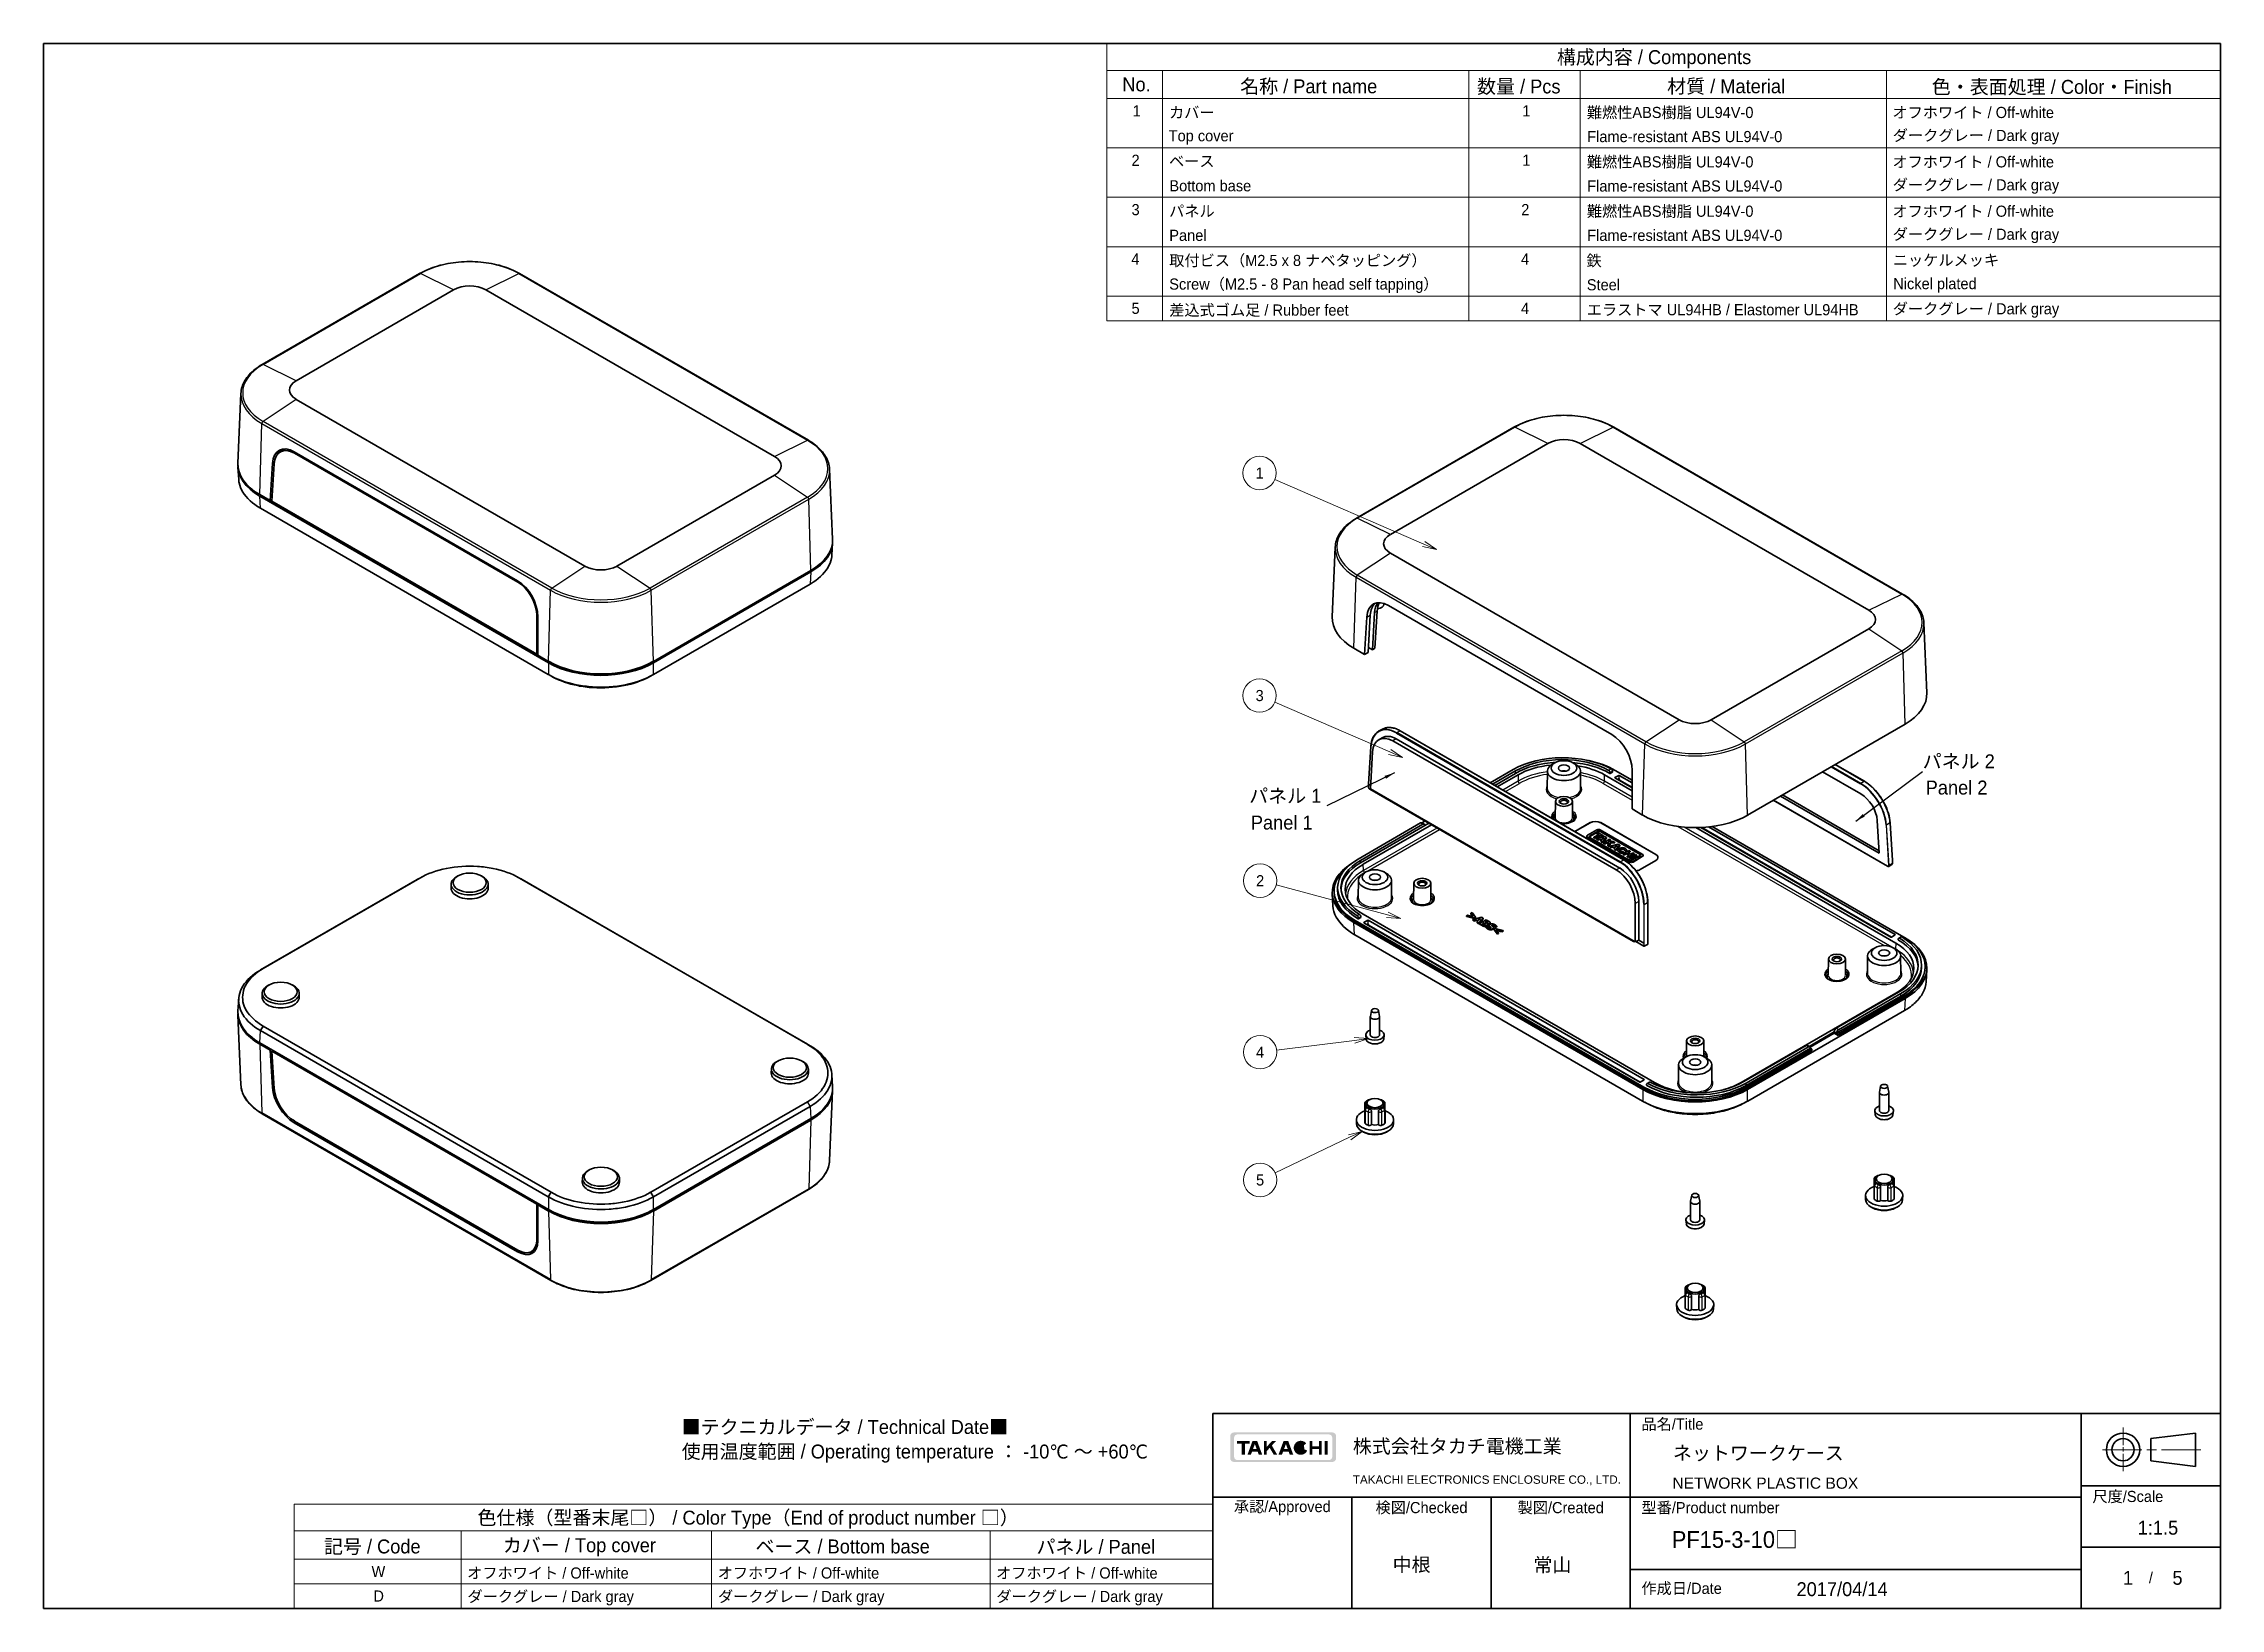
# Model space of a CAD drawing. Header units: millimetres. Extents: x 22 to 2802, y 12 to 434.
# Drawn here: x 22 to 608, y 12 to 434 of the extents above; entities that cross this region are included whole.
import ezdxf
from ezdxf.enums import TextEntityAlignment as Align

# ---------------------------------------------------------------- set-up
doc = ezdxf.new("R2010")
doc.units = ezdxf.units.MM
doc.header["$LTSCALE"] = 1.5
doc.linetypes.add('CHAIN', pattern=[0.3543, 0.2362, -0.0295, 0.0591, -0.0295])
for name, color, linetype, lineweight in [('Border (ISO)', 7, 'Continuous', 35), ('Symbol (ISO)', 7, 'Continuous', 18), ('Title (ISO)', 7, 'Continuous', 35), ('Visible (ISO)', 7, 'Continuous', 35), ('Visible Narrow (ISO)', 7, 'Continuous', 25)]:
    doc.layers.add(name, color=color, linetype=linetype, lineweight=lineweight)
doc.layers.add('Hatch (ISO)', color=1, linetype='Continuous', lineweight=18, true_color=0xff0000)
doc.layers.add('Symbol (TK)', color=100, linetype='Continuous', lineweight=18, true_color=0x00ff3f)
doc.styles.add('QCADDimTextStyle', font='txt')
doc.styles.add('textstyle100', font='')
doc.styles.add('textstyle101', font='')
doc.styles.add('textstyle102', font='')
doc.styles.add('textstyle103', font='')
doc.styles.add('textstyle104', font='')
doc.styles.add('textstyle105', font='')
doc.styles.add('textstyle106', font='')
doc.styles.add('textstyle107', font='')
doc.styles.add('textstyle108', font='')
doc.styles.add('textstyle109', font='')
doc.styles.add('textstyle110', font='')
doc.styles.add('textstyle112', font='')
doc.styles.add('textstyle113', font='')
doc.styles.add('textstyle114', font='')
doc.styles.add('textstyle115', font='')
doc.styles.add('textstyle116', font='')
doc.styles.add('textstyle117', font='')
doc.styles.add('textstyle118', font='')
doc.styles.add('textstyle119', font='')
doc.styles.add('textstyle24', font='')
doc.styles.add('textstyle25', font='')
doc.styles.add('textstyle26', font='')
doc.styles.add('textstyle27', font='')
doc.styles.add('textstyle28', font='')
doc.styles.add('textstyle29', font='')
doc.styles.add('textstyle30', font='')
doc.styles.add('textstyle31', font='')
doc.styles.add('textstyle32', font='')
doc.styles.add('textstyle33', font='')
doc.styles.add('textstyle34', font='')
doc.styles.add('textstyle35', font='')
doc.styles.add('textstyle36', font='')
doc.styles.add('textstyle37', font='')
doc.styles.add('textstyle38', font='')
doc.styles.add('textstyle39', font='')
doc.styles.add('textstyle40', font='')
doc.styles.add('textstyle41', font='')
doc.styles.add('textstyle42', font='')
doc.styles.add('textstyle43', font='')
doc.styles.add('textstyle44', font='')
doc.styles.add('textstyle45', font='')
doc.styles.add('textstyle46', font='')
doc.styles.add('textstyle47', font='')
doc.styles.add('textstyle48', font='')
doc.styles.add('textstyle49', font='')
doc.styles.add('textstyle50', font='')
doc.styles.add('textstyle51', font='')
doc.styles.add('textstyle52', font='')
doc.styles.add('textstyle53', font='')
doc.styles.add('textstyle54', font='')
doc.styles.add('textstyle55', font='')
doc.styles.add('textstyle56', font='')
doc.styles.add('textstyle57', font='')
doc.styles.add('textstyle58', font='')
doc.styles.add('textstyle59', font='')
doc.styles.add('textstyle60', font='')
doc.styles.add('textstyle61', font='')
doc.styles.add('textstyle62', font='')
doc.styles.add('textstyle63', font='')
doc.styles.add('textstyle64', font='')
doc.styles.add('textstyle65', font='')
doc.styles.add('textstyle66', font='')
doc.styles.add('textstyle67', font='')
doc.styles.add('textstyle68', font='')
doc.styles.add('textstyle69', font='')
doc.styles.add('textstyle70', font='')
doc.styles.add('textstyle71', font='')
doc.styles.add('textstyle72', font='')
doc.styles.add('textstyle73', font='')
doc.styles.add('textstyle74', font='')
doc.styles.add('textstyle75', font='')
doc.styles.add('textstyle76', font='')
doc.styles.add('textstyle77', font='')
doc.styles.add('textstyle78', font='')
doc.styles.add('textstyle79', font='')
doc.styles.add('textstyle80', font='')
doc.styles.add('textstyle81', font='')
doc.styles.add('textstyle82', font='')
doc.styles.add('textstyle83', font='')
doc.styles.add('textstyle84', font='')
doc.styles.add('textstyle85', font='')
doc.styles.add('textstyle86', font='')
doc.styles.add('textstyle87', font='')
doc.styles.add('textstyle88', font='')
doc.styles.add('textstyle89', font='')
doc.styles.add('textstyle90', font='')
doc.styles.add('textstyle91', font='')
doc.styles.add('textstyle92', font='')
doc.styles.add('textstyle93', font='')
doc.styles.add('textstyle94', font='')
doc.styles.add('textstyle95', font='')
doc.styles.add('textstyle96', font='')
doc.styles.add('textstyle97', font='')
doc.styles.add('textstyle98', font='')
doc.styles.add('textstyle99', font='')
doc.styles.get('textstyle100').set_extended_font_data('MS PGothic')
doc.styles.get('textstyle101').set_extended_font_data('MS PGothic')
doc.styles.get('textstyle102').set_extended_font_data('Arial')
doc.styles.get('textstyle103').set_extended_font_data('MS PGothic')
doc.styles.get('textstyle104').set_extended_font_data('MS PGothic')
doc.styles.get('textstyle105').set_extended_font_data('MS PGothic')
doc.styles.get('textstyle106').set_extended_font_data('MS PGothic')
doc.styles.get('textstyle107').set_extended_font_data('MS PGothic')
doc.styles.get('textstyle108').set_extended_font_data('MS PGothic')
doc.styles.get('textstyle109').set_extended_font_data('MS PGothic')
doc.styles.get('textstyle110').set_extended_font_data('MS PGothic')
doc.styles.get('textstyle112').set_extended_font_data('Arial')
doc.styles.get('textstyle113').set_extended_font_data('MS PGothic')
doc.styles.get('textstyle114').set_extended_font_data('MS PGothic')
doc.styles.get('textstyle115').set_extended_font_data('MS PGothic')
doc.styles.get('textstyle116').set_extended_font_data('MS PGothic')
doc.styles.get('textstyle117').set_extended_font_data('MS PGothic')
doc.styles.get('textstyle118').set_extended_font_data('MS PGothic')
doc.styles.get('textstyle119').set_extended_font_data('MS PGothic')
doc.styles.get('textstyle24').set_extended_font_data('MS PGothic')
doc.styles.get('textstyle25').set_extended_font_data('MS PGothic')
doc.styles.get('textstyle26').set_extended_font_data('MS PGothic')
doc.styles.get('textstyle27').set_extended_font_data('MS PGothic')
doc.styles.get('textstyle28').set_extended_font_data('MS PGothic')
doc.styles.get('textstyle29').set_extended_font_data('MS PGothic')
doc.styles.get('textstyle30').set_extended_font_data('MS PGothic')
doc.styles.get('textstyle31').set_extended_font_data('MS PGothic')
doc.styles.get('textstyle32').set_extended_font_data('MS PGothic')
doc.styles.get('textstyle33').set_extended_font_data('MS PGothic')
doc.styles.get('textstyle34').set_extended_font_data('MS PGothic')
doc.styles.get('textstyle35').set_extended_font_data('MS PGothic')
doc.styles.get('textstyle36').set_extended_font_data('MS PGothic')
doc.styles.get('textstyle37').set_extended_font_data('MS PGothic')
doc.styles.get('textstyle38').set_extended_font_data('MS PGothic')
doc.styles.get('textstyle39').set_extended_font_data('MS PGothic')
doc.styles.get('textstyle40').set_extended_font_data('MS PGothic')
doc.styles.get('textstyle41').set_extended_font_data('MS PGothic')
doc.styles.get('textstyle42').set_extended_font_data('MS PGothic')
doc.styles.get('textstyle43').set_extended_font_data('MS PGothic')
doc.styles.get('textstyle44').set_extended_font_data('MS PGothic')
doc.styles.get('textstyle45').set_extended_font_data('MS PGothic')
doc.styles.get('textstyle46').set_extended_font_data('MS PGothic')
doc.styles.get('textstyle47').set_extended_font_data('MS PGothic')
doc.styles.get('textstyle48').set_extended_font_data('MS PGothic')
doc.styles.get('textstyle49').set_extended_font_data('MS PGothic')
doc.styles.get('textstyle50').set_extended_font_data('MS PGothic')
doc.styles.get('textstyle51').set_extended_font_data('MS PGothic')
doc.styles.get('textstyle52').set_extended_font_data('MS PGothic')
doc.styles.get('textstyle53').set_extended_font_data('MS PGothic')
doc.styles.get('textstyle54').set_extended_font_data('MS PGothic')
doc.styles.get('textstyle55').set_extended_font_data('MS PGothic')
doc.styles.get('textstyle56').set_extended_font_data('MS PGothic')
doc.styles.get('textstyle57').set_extended_font_data('MS PGothic')
doc.styles.get('textstyle58').set_extended_font_data('MS PGothic')
doc.styles.get('textstyle59').set_extended_font_data('MS PGothic')
doc.styles.get('textstyle60').set_extended_font_data('MS PGothic')
doc.styles.get('textstyle61').set_extended_font_data('MS PGothic')
doc.styles.get('textstyle62').set_extended_font_data('MS PGothic')
doc.styles.get('textstyle63').set_extended_font_data('MS PGothic')
doc.styles.get('textstyle64').set_extended_font_data('MS PGothic')
doc.styles.get('textstyle65').set_extended_font_data('MS PGothic')
doc.styles.get('textstyle66').set_extended_font_data('MS PGothic')
doc.styles.get('textstyle67').set_extended_font_data('MS PGothic')
doc.styles.get('textstyle68').set_extended_font_data('MS PGothic')
doc.styles.get('textstyle69').set_extended_font_data('MS PGothic')
doc.styles.get('textstyle70').set_extended_font_data('MS PGothic')
doc.styles.get('textstyle71').set_extended_font_data('MS PGothic')
doc.styles.get('textstyle72').set_extended_font_data('MS PGothic')
doc.styles.get('textstyle73').set_extended_font_data('MS PGothic')
doc.styles.get('textstyle74').set_extended_font_data('MS PGothic')
doc.styles.get('textstyle75').set_extended_font_data('MS PGothic')
doc.styles.get('textstyle76').set_extended_font_data('MS PGothic')
doc.styles.get('textstyle77').set_extended_font_data('MS PGothic')
doc.styles.get('textstyle78').set_extended_font_data('MS PGothic')
doc.styles.get('textstyle79').set_extended_font_data('MS PGothic')
doc.styles.get('textstyle80').set_extended_font_data('MS PGothic')
doc.styles.get('textstyle81').set_extended_font_data('MS PGothic')
doc.styles.get('textstyle82').set_extended_font_data('MS PGothic')
doc.styles.get('textstyle83').set_extended_font_data('MS PGothic')
doc.styles.get('textstyle84').set_extended_font_data('MS PGothic')
doc.styles.get('textstyle85').set_extended_font_data('MS PGothic')
doc.styles.get('textstyle86').set_extended_font_data('MS PGothic')
doc.styles.get('textstyle87').set_extended_font_data('MS PGothic')
doc.styles.get('textstyle88').set_extended_font_data('MS PGothic')
doc.styles.get('textstyle89').set_extended_font_data('MS PGothic')
doc.styles.get('textstyle90').set_extended_font_data('MS PGothic')
doc.styles.get('textstyle91').set_extended_font_data('MS PGothic')
doc.styles.get('textstyle92').set_extended_font_data('MS PGothic')
doc.styles.get('textstyle93').set_extended_font_data('MS PGothic')
doc.styles.get('textstyle94').set_extended_font_data('MS PGothic')
doc.styles.get('textstyle95').set_extended_font_data('MS PGothic')
doc.styles.get('textstyle96').set_extended_font_data('MS PGothic')
doc.styles.get('textstyle97').set_extended_font_data('MS PGothic')
doc.styles.get('textstyle98').set_extended_font_data('MS PGothic')
doc.styles.get('textstyle99').set_extended_font_data('MS PGothic')
doc.dimstyles.new('QCADDimStyle', dxfattribs={"dimtxt": 1.8, "dimasz": 1.8, "dimexe": 0.18, "dimexo": 0.0625, "dimgap": 0.09, "dimtad": 1, "dimtoh": 1, "dimdec": 4, "dimzin": 0, "dimdsep": 46, "dimtxsty": 'QCADDimTextStyle', "dimcen": 0.09, "dimadec": 0, "dimazin": 0, "dimtfac": 1, "dimtdec": 4, "dimtofl": 0, "dimtmove": 0, "dimatfit": 3, "dimfxl": 1, "dimtolj": 1, "dimtzin": 0, "dimarcsym": 0})

msp = doc.modelspace()

# ---------------------------------------------------------------- texts
at = {"layer": 'Symbol (ISO)', "color": 7, "char_height": 3.75}
for s, insert, width, attachment_point, line_spacing_factor, style in [('{パネル 2}', (528.01, 238.08), 20.9649, 7, 1.5, 'textstyle119'), ('{Panel 2}', (528.83, 233.08), 17.4561, 4, 1.5, 'textstyle117'), ('{パネル 1}', (346.57, 228.8), 20.9649, 7, 1.5, 'textstyle118'), ('{Panel 1}', (347.02, 223.65), 17.4561, 4, 1.5, 'textstyle116'), ('{■テクニカルデータ / Technical Date■\\P使用温度範囲 / Operating temperature ： -10℃ ～ +60℃}', (193.67, 57.01), 136.3596, 4, 1.058182, 'textstyle115')]:
    msp.add_mtext(s, dxfattribs=dict(at, insert=insert, width=width, attachment_point=attachment_point, line_spacing_factor=line_spacing_factor, style=style))

# ---------------------------------------------------------------- blocks, each defined once
blk = doc.blocks.new('図面枠 tk図枠')
at = {"layer": 'Border (ISO)'}
for p, q in [((14.5, 289), (405.5, 289)), ((14.5, 289), (14.5, 8)), ((405.5, 289), (405.5, 8)), ((14.5, 8), (405.5, 8))]:
    blk.add_line(p, q, dxfattribs=at)
blk = doc.blocks.new('表題欄 tk表題欄')
at = {"layer": 'Hatch (ISO)'}
h = blk.add_hatch(color=256, dxfattribs=at)
edge = h.paths.add_edge_path(flags=0)
edge.add_arc((95.58, 236.3), 0.596, 270, 360)
edge.add_line((96.17, 236.3), (96.17, 239.71))
edge.add_arc((95.58, 239.71), 0.596, 0, 90)
edge.add_line((95.58, 240.31), (79.14, 240.31))
edge.add_arc((79.14, 239.71), 0.596, 90, 180)
edge.add_line((78.54, 239.71), (78.54, 236.3))
edge.add_arc((79.14, 236.3), 0.596, 180, 270)
edge.add_line((79.14, 235.7), (95.58, 235.7))
edge = h.paths.add_edge_path(flags=0)
edge.add_line((77.84, 239.96), (77.84, 236.05))
edge.add_arc((78.54, 236.05), 0.702, 180, 270)
edge.add_line((78.54, 235.35), (96.17, 235.35))
edge.add_arc((96.17, 236.05), 0.702, 270, 360)
edge.add_line((96.87, 236.05), (96.87, 239.96))
edge.add_arc((96.17, 239.96), 0.702, 0, 90)
edge.add_line((96.17, 240.66), (78.54, 240.66))
edge.add_arc((78.54, 239.96), 0.702, 90, 180)
for points in [[(79.07, 239.15), (79.07, 238.66), (79.92, 238.66), (79.92, 236.66), (80.51, 236.66), (80.51, 238.66), (81.36, 238.66), (81.36, 239.15)], [(85.68, 236.66), (84.94, 237.89), (84.42, 237.32), (84.42, 236.66), (83.9, 236.66), (83.9, 239.15), (84.42, 239.15), (84.42, 238.1), (85.39, 239.15), (86.11, 239.15), (85.32, 238.3), (86.3, 236.66)], [(92.09, 239.15), (92.09, 236.66), (92.61, 236.66), (92.61, 237.66), (93.77, 237.66), (93.77, 236.66), (94.29, 236.66), (94.29, 239.15), (93.77, 239.15), (93.77, 238.15), (92.61, 238.15), (92.61, 239.15)], [(94.84, 239.15), (94.84, 236.66), (95.36, 236.66), (95.36, 239.15)]]:
    blk.add_hatch(color=256, dxfattribs=at).paths.add_polyline_path(points, flags=0)
h = blk.add_hatch(color=256, dxfattribs=at)
h.paths.add_polyline_path([(82.59, 237.71), (81.95, 237.71), (82.27, 238.58)], flags=0)
h.paths.add_polyline_path([(82.78, 237.2), (81.76, 237.2), (81.57, 236.66), (80.95, 236.66), (81.86, 239.15), (82.68, 239.15), (83.59, 236.66), (82.98, 236.66)], flags=0)
h = blk.add_hatch(color=256, dxfattribs=at)
h.paths.add_polyline_path([(87.53, 237.71), (88.16, 237.71), (87.85, 238.58)], flags=0)
h.paths.add_polyline_path([(87.14, 236.66), (87.34, 237.2), (88.35, 237.2), (88.55, 236.66), (89.17, 236.66), (88.25, 239.15), (87.44, 239.15), (86.52, 236.66)], flags=0)
h = blk.add_hatch(color=256, dxfattribs=at)
edge = h.paths.add_edge_path(flags=0)
edge.add_arc((90.52, 237.9), 1.27, 38.5505, 336.582)
edge.add_line((91.69, 237.4), (91.17, 237.62))
edge.add_ellipse((90.52, 237.9), major_axis=(0, -0.8), ratio=0.867347, start_angle=-231.4495, end_angle=66.582, ccw=False)
edge.add_line((91.09, 238.36), (91.52, 238.7))
at = {"layer": 'Title (ISO)'}
for p, q in [((74.71, 244.05), (255.71, 244.05)), ((74.71, 209.05), (74.71, 244.05)), ((149.71, 244.05), (149.71, 209.05)), ((230.71, 244.05), (230.71, 209.05)), ((255.71, 244.05), (255.71, 209.05)), ((243.21, 239.55), (251.21, 240.55)), ((243.21, 239.55), (243.21, 235.55)), ((251.21, 234.55), (251.21, 240.55)), ((243.21, 235.55), (251.21, 234.55)), ((230.71, 231.05), (255.71, 231.05)), ((74.71, 229.05), (230.71, 229.05)), ((99.71, 229.05), (99.71, 209.05)), ((124.71, 229.05), (124.71, 209.05)), ((230.71, 220.05), (255.71, 220.05)), ((149.71, 216.05), (230.71, 216.05)), ((255.71, 209.05), (74.71, 209.05))]:
    blk.add_line(p, q, dxfattribs=at)
at = {"layer": 'Title (ISO)', "color": 4, "linetype": 'CHAIN', "lineweight": 18, "ltscale": 8.88956, "true_color": 0x00ffff}
blk.add_line((238.21, 241.55), (238.21, 233.55), dxfattribs=at)
at = {"layer": 'Title (ISO)', "color": 4, "linetype": 'CHAIN', "lineweight": 18, "ltscale": 20.001633, "true_color": 0x00ffff}
blk.add_line((252.21, 237.55), (234.21, 237.55), dxfattribs=at)
at = {"layer": 'Title (ISO)'}
for radius in [3, 2]:
    blk.add_circle((238.21, 237.55), radius, dxfattribs=at)
at = {"layer": 'Title (ISO)', "color": 1, "true_color": 0xff0000, "char_height": 2, "line_spacing_factor": 1.5}
for s, insert, attachment_point, style in [('\\fＭＳ Ｐゴシック|b0|i0;\\H2.0000;品名/Title', (151.71, 242.05), 4, 'textstyle85'), ('\\fＭＳ Ｐゴシック|b0|i0;\\H2.0000;承認/Approved', (87.21, 227.05), 5, 'textstyle87'), ('\\fＭＳ Ｐゴシック|b0|i0;\\H2.0000;検図/Checked', (112.21, 227.05), 5, 'textstyle88'), ('\\fＭＳ Ｐゴシック|b0|i0;\\H2.0000;製図/Created', (137.21, 227.05), 5, 'textstyle89'), ('\\fＭＳ Ｐゴシック|b0|i0;\\H2.0000;型番/Product number', (151.71, 227.05), 4, 'textstyle86'), ('\\fＭＳ Ｐゴシック|b0|i0;\\H2.0000;尺度/Scale', (232.71, 229.05), 4, 'textstyle91'), ('\\fＭＳ Ｐゴシック|b0|i0;\\H2.0000;作成日/Date', (151.71, 212.55), 4, 'textstyle92')]:
    blk.add_mtext(s, dxfattribs=dict(at, insert=insert, attachment_point=attachment_point, style=style))
at = {"layer": 'Title (ISO)', "color": 7, "line_spacing_factor": 1.5}
for s, insert, char_height, attachment_point, style in [('株式会社タカチ電機工業', (99.87, 238.05), 2.5, 4, 'textstyle90'), ('\\fArial|b0|i0;\\H1.4986;TAKACHI ELECTRONICS ENCLOSURE CO., LTD.', (99.87, 232.05), 1.4986, 4, 'textstyle93'), ('\\fＭＳ Ｐゴシック|b0|i0;\\H2.0000;/', (243.21, 214.55), 2, 5, 'textstyle94')]:
    blk.add_mtext(s, dxfattribs=dict(at, insert=insert, char_height=char_height, attachment_point=attachment_point, style=style))
at = {"layer": 'Title (ISO)', "color": 7}
for tag, height, style, p in [('<品名>', 2.5, 'textstyle95', (157.37, 236.95)), ('<Title>', 2, 'textstyle102', (157.28, 231.55)), ('<型番>', 3, 'textstyle96', (157.16, 221.43))]:
    blk.add_attdef(tag, text='', height=height, dxfattribs=dict(at, style=style)).set_placement(p, align=Align.MIDDLE_LEFT)
for tag, style, p in [('<尺度>', 'textstyle97', (244.48, 223.55)), ('<承認>', 'textstyle101', (87.21, 217.05)), ('<検図>', 'textstyle99', (110.43, 216.94)), ('<製図>', 'textstyle100', (135.72, 216.87)), ('<ページ_No.>', 'textstyle103', (239.11, 214.55)), ('<総ページ数>', 'textstyle104', (247.99, 214.55)), ('作成日', 'textstyle98', (187.75, 212.51))]:
    blk.add_attdef(tag, text='', height=2.5, dxfattribs=dict(at, style=style)).set_placement(p, align=Align.MIDDLE_CENTER)
blk = doc.blocks.new('色仕様（型番末尾□） _ Color Type（End of product number □）')
at = {"layer": 'Symbol (ISO)'}
for p, q in [((224.5, 26.75), (59.5, 26.75)), ((59.5, 26.75), (59.5, 21.91)), ((224.5, 26.75), (224.5, 21.91)), ((224.5, 21.91), (59.5, 21.91)), ((59.5, 21.91), (59.5, 16.87)), ((89.5, 21.91), (89.5, 16.87)), ((134.5, 21.91), (134.5, 16.87)), ((184.5, 21.91), (184.5, 16.87)), ((224.5, 21.91), (224.5, 16.87)), ((224.5, 16.87), (59.5, 16.87)), ((59.5, 16.87), (59.5, 8)), ((89.5, 16.87), (89.5, 8)), ((134.5, 16.87), (134.5, 8)), ((184.5, 16.87), (184.5, 8)), ((224.5, 16.87), (224.5, 8)), ((224.5, 12.43), (59.5, 12.43)), ((224.5, 8), (59.5, 8))]:
    blk.add_line(p, q, dxfattribs=at)
at = {"layer": 'Symbol (ISO)', "color": 7, "attachment_point": 7}
for s, insert, char_height, style in [('色仕様（型番末尾□） / Color Type（End of product number □）', (92.44, 22.3), 2.5, 'textstyle72'), ('記号 / Code', (64.86, 17.6), 2.5, 'textstyle76'), ('カバー / Top cover', (96.99, 17.35), 2.5, 'textstyle75'), ('ベース / Bottom base', (142.37, 17.79), 2.5, 'textstyle74'), ('パネル / Panel', (192.84, 17.67), 2.5, 'textstyle73'), ('W', (73.41, 13.64), 2, 'textstyle80'), ('オフホワイト / Off-white', (90.58, 13.27), 2, 'textstyle79'), ('オフホワイト / Off-white', (135.58, 13.27), 2, 'textstyle78'), ('オフホワイト / Off-white', (185.58, 13.27), 2, 'textstyle77'), ('D', (73.75, 9.23), 2, 'textstyle84'), ('ダークグレー / Dark gray', (90.64, 8.55), 2, 'textstyle83'), ('ダークグレー / Dark gray', (135.64, 8.55), 2, 'textstyle82'), ('ダークグレー / Dark gray', (185.64, 8.55), 2, 'textstyle81')]:
    blk.add_mtext(s, dxfattribs=dict(at, insert=insert, char_height=char_height, style=style))
blk = doc.blocks.new('バルーン1')
at = {"layer": 'Symbol (TK)', "color": 100, "true_color": 0x00ff3f}
for p, q in [((262.39, 199.12), (235.67, 210.71)), ((264.68, 198.12), (262.59, 199.58)), ((262.19, 198.66), (264.68, 198.12)), ((262.39, 199.12), (264.68, 198.12))]:
    blk.add_line(p, q, dxfattribs=at)
at = {"layer": 'Symbol (TK)'}
blk.add_circle((232.92, 211.89), 3, dxfattribs=at)
at = {"layer": 'Symbol (TK)', "color": 7, "insert": (232.92, 211.87), "char_height": 2, "attachment_point": 5, "style": 'textstyle24'}
blk.add_mtext('1', dxfattribs=at)
blk = doc.blocks.new('バルーン2')
at = {"layer": 'Symbol (TK)', "color": 100, "true_color": 0x00ff3f}
for p, q in [((256.3, 161.8), (235.67, 170.73)), ((256.1, 161.34), (258.59, 160.8)), ((256.3, 161.8), (258.59, 160.8)), ((258.59, 160.8), (256.5, 162.25))]:
    blk.add_line(p, q, dxfattribs=at)
at = {"layer": 'Symbol (TK)'}
blk.add_circle((232.92, 171.92), 3, dxfattribs=at)
at = {"layer": 'Symbol (TK)', "color": 7, "insert": (232.92, 171.91), "char_height": 2, "attachment_point": 5, "style": 'textstyle25'}
blk.add_mtext('3', dxfattribs=at)
blk = doc.blocks.new('バルーン3')
at = {"layer": 'Symbol (TK)', "color": 100, "true_color": 0x00ff3f}
for p, q in [((255.87, 132.56), (235.9, 137.91)), ((258.28, 131.91), (256, 133.04)), ((255.74, 132.08), (258.28, 131.91)), ((255.87, 132.56), (258.28, 131.91))]:
    blk.add_line(p, q, dxfattribs=at)
at = {"layer": 'Symbol (TK)'}
blk.add_circle((233.01, 138.68), 3, dxfattribs=at)
at = {"layer": 'Symbol (TK)', "color": 7, "insert": (233.01, 138.67), "char_height": 2, "attachment_point": 5, "style": 'textstyle26'}
blk.add_mtext('2', dxfattribs=at)
blk = doc.blocks.new('バルーン4')
at = {"layer": 'Symbol (TK)', "color": 100, "true_color": 0x00ff3f}
for p, q in [((249.98, 110.01), (235.98, 108.26)), ((252.46, 110.32), (249.92, 110.51)), ((249.98, 110.01), (252.46, 110.32)), ((250.04, 109.52), (252.46, 110.32))]:
    blk.add_line(p, q, dxfattribs=at)
at = {"layer": 'Symbol (TK)'}
blk.add_circle((233.01, 107.89), 3, dxfattribs=at)
at = {"layer": 'Symbol (TK)', "color": 7, "insert": (233.01, 107.88), "char_height": 2, "attachment_point": 5, "style": 'textstyle27'}
blk.add_mtext('4', dxfattribs=at)
blk = doc.blocks.new('バルーン5')
at = {"layer": 'Symbol (TK)', "color": 100, "true_color": 0x00ff3f}
for p, q in [((249.08, 92.6), (235.71, 86.22)), ((251.34, 93.67), (248.86, 93.05)), ((249.08, 92.6), (251.34, 93.67)), ((249.29, 92.15), (251.34, 93.67))]:
    blk.add_line(p, q, dxfattribs=at)
at = {"layer": 'Symbol (TK)'}
blk.add_circle((233.01, 84.94), 3, dxfattribs=at)
at = {"layer": 'Symbol (TK)', "color": 7, "insert": (233.01, 84.93), "char_height": 2, "attachment_point": 5, "style": 'textstyle28'}
blk.add_mtext('5', dxfattribs=at)
blk = doc.blocks.new('構成内容 _ Components2')
at = {"layer": 'Symbol (ISO)'}
for p, q in [((405.5, 289), (205.5, 289)), ((205.5, 289), (205.5, 284.16)), ((405.5, 289), (405.5, 284.16)), ((405.5, 284.16), (205.5, 284.16)), ((205.5, 284.16), (205.5, 279.12)), ((215.5, 284.16), (215.5, 279.12)), ((270.5, 284.16), (270.5, 279.12)), ((290.5, 284.16), (290.5, 279.12)), ((345.5, 284.16), (345.5, 279.12)), ((405.5, 284.16), (405.5, 279.12)), ((405.5, 279.12), (205.5, 279.12)), ((205.5, 279.12), (205.5, 239.22)), ((215.5, 279.12), (215.5, 239.22)), ((270.5, 279.12), (270.5, 239.22)), ((290.5, 279.12), (290.5, 239.22)), ((345.5, 279.12), (345.5, 239.22)), ((405.5, 279.12), (405.5, 239.22)), ((405.5, 270.25), (205.5, 270.25)), ((405.5, 261.39), (205.5, 261.39)), ((405.5, 252.52), (205.5, 252.52)), ((405.5, 243.66), (205.5, 243.66)), ((405.5, 239.22), (205.5, 239.22))]:
    blk.add_line(p, q, dxfattribs=at)
at = {"layer": 'Symbol (ISO)', "color": 7, "attachment_point": 7}
for s, insert, char_height, style in [('構成内容 / Components', (286.31, 284.56), 2.5, 'textstyle29'), ('No.', (208.26, 280.38), 2.5, 'textstyle34'), ('名称 / Part name', (229.42, 279.79), 2.5, 'textstyle33'), ('数量 / Pcs', (271.97, 279.76), 2.5, 'textstyle32'), ('材質 / Material', (306.12, 279.8), 2.5, 'textstyle31'), ('色・表面処理 / Color・Finish', (353.65, 279.69), 2.5, 'textstyle30'), ('1', (210.1, 275.91), 2, 'textstyle42'), ('カバー', (216.65, 275.55), 2, 'textstyle40'), ('1', (280.1, 275.91), 2, 'textstyle39'), ('難燃性ABS樹脂 UL94V-0', (291.69, 275.4), 2, 'textstyle37'), ('オフホワイト / Off-white', (346.58, 275.53), 2, 'textstyle35'), ('ダークグレー / Dark gray', (346.64, 270.9), 2, 'textstyle36'), ('Top cover', (216.59, 270.84), 2, 'textstyle41'), ('Flame-resistant ABS UL94V-0', (291.76, 271.27), 2, 'textstyle38'), ('2', (209.92, 267.04), 2, 'textstyle50'), ('ベース', (216.64, 266.81), 2, 'textstyle48'), ('1', (280.1, 267.05), 2, 'textstyle47'), ('難燃性ABS樹脂 UL94V-0', (291.69, 266.53), 2, 'textstyle45'), ('オフホワイト / Off-white', (346.58, 266.66), 2, 'textstyle43'), ('Bottom base', (216.72, 262.43), 2, 'textstyle49'), ('Flame-resistant ABS UL94V-0', (291.76, 262.4), 2, 'textstyle46'), ('ダークグレー / Dark gray', (346.64, 262.03), 2, 'textstyle44'), ('3', (209.92, 258.15), 2, 'textstyle58'), ('パネル', (216.67, 257.8), 2, 'textstyle56'), ('2', (279.92, 258.18), 2, 'textstyle55'), ('難燃性ABS樹脂 UL94V-0', (291.69, 257.67), 2, 'textstyle53'), ('オフホワイト / Off-white', (346.58, 257.8), 2, 'textstyle51'), ('Panel', (216.7, 253.54), 2, 'textstyle57'), ('Flame-resistant ABS UL94V-0', (291.76, 253.54), 2, 'textstyle54'), ('ダークグレー / Dark gray', (346.64, 253.16), 2, 'textstyle52'), ('4', (209.87, 249.31), 2, 'textstyle66'), ('取付ビス（M2.5 x 8 ナベタッピング）', (216.69, 248.79), 2, 'textstyle64'), ('4', (279.87, 249.31), 2, 'textstyle63'), ('鉄', (291.62, 248.8), 2, 'textstyle61'), ('ニッケルメッキ', (346.65, 248.91), 2, 'textstyle59'), ('Screw（M2.5 - 8 Pan head self tapping）', (216.69, 244.21), 2, 'textstyle65'), ('Steel', (291.69, 244.66), 2, 'textstyle62'), ('Nickel plated', (346.73, 244.29), 2, 'textstyle60'), ('5', (209.92, 240.43), 2, 'textstyle71'), ('差込式ゴム足 / Rubber feet', (216.69, 239.92), 2, 'textstyle70'), ('4', (279.87, 240.45), 2, 'textstyle69'), ('ダークグレー / Dark gray', (346.64, 239.77), 2, 'textstyle67'), ('エラストマ UL94HB / Elastomer UL94HB', (291.68, 240.08), 2, 'textstyle68')]:
    blk.add_mtext(s, dxfattribs=dict(at, insert=insert, char_height=char_height, style=style))

# ---------------------------------------------------------------- linework, layer by layer
at = {"layer": 'Visible (ISO)'}
for p, q in [((123.08, 371.54), (80.66, 347.05)), ((227.8, 326.64), (150.02, 371.54)), ((89.78, 342.69), (132.21, 367.18)), ((140.9, 367.18), (218.68, 322.27)), ((74.94, 339.27), (74.13, 320.46)), ((167.56, 292.76), (89.78, 337.67)), ((417.9, 330.14), (375.47, 305.65)), ((522.62, 285.23), (444.84, 330.14)), ((85.54, 323.5), (86.43, 324.04)), ((89.26, 323.55), (149.47, 288.79)), ((89.35, 323.18), (149.54, 288.43)), ((384.6, 301.28), (427.03, 325.78)), ((435.72, 325.78), (513.5, 280.87)), ((74.13, 319.36), (74.33, 316.1)), ((82.81, 310.38), (83.42, 320.4)), ((83.29, 310.26), (83.9, 320.26)), ((218.68, 317.26), (176.25, 292.76)), ((233.52, 318.86), (234.33, 300.05)), ((82.81, 310.38), (79.98, 312.01)), ((157.78, 266.69), (79.98, 311.61)), ((80.2, 308.32), (80.17, 308.34)), ((157.75, 263.55), (80.2, 308.32)), ((83.31, 310.66), (82.81, 310.38)), ((154.94, 268.73), (82.81, 310.38)), ((83.17, 310.58), (83.3, 310.5)), ((154.64, 269.07), (83.29, 310.26)), ((234.33, 298.95), (234.13, 295.68)), ((369.76, 297.87), (368.95, 279.06)), ((462.38, 251.36), (384.6, 296.27)), ((228.49, 291.19), (186.04, 266.69)), ((228.48, 291.6), (186.05, 267.1)), ((228.26, 287.91), (186.07, 263.55)), ((228.29, 287.93), (228.26, 287.91)), ((382.86, 282.52), (382.86, 282.7)), ((384.08, 282.15), (444.29, 247.39)), ((154.63, 279.42), (154.64, 269.07)), ((154.94, 279.11), (154.94, 268.73)), ((377.63, 268.97), (378.24, 279)), ((378.59, 269.52), (379.19, 279.55)), ((380.36, 280.22), (379.75, 270.2)), ((381.07, 280.63), (380.46, 270.61)), ((513.5, 275.85), (471.07, 251.36)), ((528.34, 277.46), (529.15, 258.64)), ((377.63, 268.97), (374.8, 270.61)), ((379.75, 270.2), (378.69, 270.81)), ((380.46, 270.61), (379.75, 270.2)), ((154.94, 269.21), (154.64, 269.07)), ((154.87, 269.18), (154.94, 269.14)), ((157.77, 267.1), (154.94, 268.73)), ((158.12, 266.9), (157.77, 267.1)), ((186.05, 267.1), (185.7, 266.9)), ((378.59, 269.52), (377.63, 268.97)), ((157.78, 263.54), (157.75, 263.55)), ((186.07, 263.55), (186.04, 263.54)), ((381.46, 245.98), (382.36, 246.51)), ((381.59, 248.37), (382.51, 248.86)), ((387.28, 248.38), (447.48, 213.63)), ((523.29, 250.19), (480.87, 225.7)), ((379.35, 244.12), (378.73, 234.06)), ((379.22, 232.73), (379.83, 242.73)), ((385.28, 245.66), (445.47, 210.9)), ((446.39, 211.43), (386.2, 246.19)), ((417.65, 237.95), (411.51, 234.4)), ((412.14, 234.03), (418.29, 237.58)), ((418.29, 236.93), (412.71, 233.7)), ((413.42, 233.29), (419, 236.52)), ((426.92, 237.55), (426.89, 232.89)), ((428.94, 239.77), (428.24, 239.37)), ((433.8, 239.77), (434.5, 239.37)), ((435.83, 237.55), (435.86, 232.89)), ((442.32, 236.52), (449.76, 232.23)), ((443.82, 236.88), (443.75, 236.93)), ((444.45, 237.25), (443.82, 236.88)), ((443.82, 236.88), (443.82, 237.13)), ((444.45, 237.25), (444.45, 237.5)), ((445.12, 235.8), (446.15, 236.39)), ((449.76, 233.05), (445.12, 235.72)), ((449.76, 235.09), (445.16, 237.74)), ((446.29, 236.39), (449.76, 234.39)), ((449.75, 237.71), (449.76, 227.33)), ((501.06, 237.36), (511.37, 231.4)), ((504.47, 239.32), (512.33, 234.79)), ((378.7, 233.26), (378.73, 234.06)), ((378.76, 234.01), (378.76, 234.01)), ((378.76, 234.01), (379.28, 233.71)), ((379.04, 232.67), (450.1, 191.65)), ((450.57, 191.54), (379.22, 232.73)), ((429.07, 229.38), (429.04, 224.98)), ((433.67, 229.38), (433.7, 224.98)), ((487.77, 229.68), (518.57, 211.9)), ((516.33, 215.47), (489.74, 230.82)), ((490.27, 231.13), (516.29, 216.1)), ((392.76, 223.58), (375.93, 213.86)), ((376.57, 213.49), (393.4, 223.21)), ((377.27, 212.43), (395.69, 223.06)), ((393.11, 223.61), (393.92, 224.08)), ((393.75, 223.24), (393.11, 223.61)), ((394.98, 223.47), (393.89, 222.84)), ((393.89, 222.84), (393.89, 222.92)), ((434.27, 221.25), (438.44, 223.66)), ((434.31, 221.23), (438.44, 223.62)), ((441.27, 223.66), (456.12, 215.08)), ((441.27, 223.62), (456.12, 215.04)), ((452.58, 225.7), (449.76, 227.33)), ((515.79, 224.26), (516.33, 215.47)), ((519.24, 223.61), (519.86, 213.53)), ((393.89, 222.84), (376.57, 212.84)), ((437.56, 219.85), (437.56, 220.01)), ((440.25, 221.72), (437.75, 220.28)), ((437.75, 219.75), (449.08, 213.21)), ((449.08, 213.05), (437.75, 219.59)), ((438.35, 220.11), (440.55, 221.37)), ((440.55, 221.21), (438.35, 219.94)), ((448.92, 213.56), (438.35, 219.66)), ((440.76, 220.47), (439.47, 219.73)), ((439.47, 219.73), (439.85, 219.51)), ((439.47, 219.56), (439.47, 219.73)), ((439.85, 219.35), (439.47, 219.56)), ((439.85, 219.51), (441.13, 220.25)), ((441.13, 220.09), (439.85, 219.35)), ((439.85, 219.35), (439.85, 219.51)), ((442.32, 219.93), (440.13, 219.35)), ((440.13, 219.35), (440.52, 219.12)), ((440.13, 219.18), (440.13, 219.35)), ((440.52, 218.96), (440.13, 219.18)), ((440.53, 220.97), (440.21, 220.78)), ((440.21, 220.78), (440.76, 220.47)), ((440.21, 220.62), (440.21, 220.78)), ((440.62, 220.39), (440.21, 220.62)), ((440.52, 219.12), (440.99, 219.25)), ((440.52, 218.96), (440.52, 219.12)), ((440.99, 219.08), (440.52, 218.96)), ((442, 220.12), (440.53, 220.97)), ((440.99, 219.25), (441.62, 218.89)), ((440.99, 219.08), (440.99, 219.25)), ((441.52, 218.78), (440.99, 219.08)), ((441.13, 220.25), (441.68, 219.94)), ((441.13, 220.09), (441.13, 220.25)), ((441.68, 219.77), (441.13, 220.09)), ((452.49, 215.18), (441.16, 221.72)), ((441.31, 221.37), (451.88, 215.27)), ((451.88, 215.11), (441.31, 221.21)), ((441.62, 218.89), (441.38, 218.62)), ((441.38, 218.62), (441.77, 218.4)), ((441.38, 218.46), (441.38, 218.62)), ((441.77, 218.24), (441.38, 218.46)), ((441.45, 219.37), (442.21, 219.57)), ((441.84, 219.14), (441.45, 219.37)), ((442.03, 219.36), (441.64, 219.26)), ((441.68, 219.94), (442, 220.12)), ((442, 219.95), (441.68, 219.77)), ((441.68, 219.77), (441.68, 219.94)), ((441.77, 218.4), (442.85, 219.63)), ((442.85, 219.46), (441.77, 218.24)), ((441.77, 218.24), (441.77, 218.4)), ((442.21, 219.57), (441.84, 219.14)), ((442, 219.95), (442, 220.12)), ((443.63, 219.18), (442.03, 218.25)), ((442.03, 218.25), (442.36, 218.06)), ((442.03, 218.09), (442.03, 218.25)), ((442.36, 217.89), (442.03, 218.09)), ((442.85, 219.63), (442.32, 219.93)), ((442.36, 218.06), (442.79, 218.31)), ((442.79, 218.14), (442.36, 217.89)), ((442.36, 217.89), (442.36, 218.06)), ((442.79, 218.31), (443.49, 218.32)), ((442.79, 218.14), (442.79, 218.31)), ((443.42, 218.15), (442.79, 218.14)), ((442.85, 219.46), (442.85, 219.63)), ((443.49, 218.32), (443.18, 217.59)), ((443.18, 217.59), (443.57, 217.36)), ((443.18, 217.42), (443.18, 217.59)), ((443.57, 217.19), (443.18, 217.42)), ((443.29, 218.59), (443.96, 218.98)), ((444.59, 218.62), (443.29, 218.59)), ((443.57, 217.36), (444, 218.33)), ((444, 218.16), (443.57, 217.19)), ((443.57, 217.19), (443.57, 217.36)), ((443.96, 218.82), (443.58, 218.6)), ((443.96, 218.98), (443.63, 219.18)), ((445.9, 217.86), (443.72, 217.28)), ((443.72, 217.11), (443.72, 217.28)), ((443.72, 217.28), (444.1, 217.05)), ((444.1, 216.89), (443.72, 217.11)), ((443.96, 218.82), (443.96, 218.98)), ((444, 218.33), (445.05, 218.35)), ((444, 218.16), (444, 218.33)), ((445.05, 218.19), (444, 218.16)), ((444.1, 217.05), (444.58, 217.18)), ((444.1, 216.89), (444.1, 217.05)), ((444.58, 217.02), (444.1, 216.89)), ((444.58, 217.18), (445.2, 216.82)), ((444.58, 217.02), (444.58, 217.18)), ((445.1, 216.71), (444.58, 217.02)), ((445.05, 218.35), (444.59, 218.62)), ((445.03, 217.3), (445.79, 217.5)), ((445.42, 217.07), (445.03, 217.3)), ((445.05, 218.19), (445.05, 218.35)), ((445.61, 217.29), (445.22, 217.19)), ((445.35, 216.33), (446.43, 217.56)), ((446.43, 217.39), (445.35, 216.17)), ((445.79, 217.5), (445.42, 217.07)), ((446.43, 217.56), (445.9, 217.86)), ((446.43, 217.39), (446.43, 217.56)), ((466.93, 222.32), (520.83, 191.2)), ((519.44, 192.81), (468.28, 222.35)), ((470.34, 222.51), (520.61, 193.49)), ((522.94, 192.83), (471.34, 222.63)), ((445.2, 216.82), (444.97, 216.56)), ((444.97, 216.56), (445.35, 216.33)), ((444.97, 216.39), (444.97, 216.56)), ((445.35, 216.17), (444.97, 216.39)), ((445.35, 216.17), (445.35, 216.33)), ((445.93, 216.09), (445.93, 216.25)), ((448.9, 216.13), (447.3, 215.21)), ((447.3, 215.21), (447.63, 215.02)), ((447.3, 215.05), (447.3, 215.21)), ((447.63, 214.85), (447.3, 215.05)), ((447.51, 215.63), (447.32, 215.91)), ((447.51, 215.47), (447.51, 215.63)), ((447.63, 215.02), (448.27, 215.39)), ((448.27, 215.23), (447.63, 214.85)), ((447.63, 214.85), (447.63, 215.02)), ((447.75, 216.05), (447.75, 216.21)), ((447.75, 216.21), (448.24, 216.18)), ((448.24, 216.02), (447.75, 216.05)), ((448.24, 216.09), (448.24, 216.25)), ((448.24, 216.02), (448.24, 216.18)), ((448.27, 215.39), (449.02, 214.96)), ((448.27, 215.23), (448.27, 215.39)), ((448.87, 214.88), (448.27, 215.23)), ((449.02, 214.96), (448.37, 214.59)), ((448.37, 214.59), (448.71, 214.39)), ((448.37, 214.42), (448.37, 214.59)), ((448.71, 214.23), (448.37, 214.42)), ((448.59, 215.57), (449.23, 215.94)), ((449.33, 215.14), (448.59, 215.57)), ((448.71, 214.39), (450.31, 215.32)), ((450.31, 215.16), (448.71, 214.23)), ((448.71, 214.23), (448.71, 214.39)), ((449.23, 215.78), (448.73, 215.49)), ((449.23, 215.94), (448.9, 216.13)), ((450.66, 215.11), (449.06, 214.19)), ((449.06, 214.19), (449.4, 214)), ((449.06, 214.03), (449.06, 214.19)), ((449.4, 213.83), (449.06, 214.03)), ((449.23, 215.78), (449.23, 215.94)), ((449.97, 215.51), (449.33, 215.14)), ((449.4, 214), (451, 214.92)), ((451, 214.76), (449.4, 213.83)), ((449.4, 213.83), (449.4, 214)), ((451.88, 214.83), (449.69, 213.56)), ((450.31, 215.32), (449.97, 215.51)), ((449.98, 213.21), (452.49, 214.66)), ((452.49, 214.5), (449.98, 213.05)), ((450.31, 215.16), (450.31, 215.32)), ((451, 214.92), (450.66, 215.11)), ((451, 214.76), (451, 214.92)), ((456.12, 213.45), (451.88, 211)), ((452.68, 214.76), (452.68, 214.92)), ((518.87, 211.88), (519.76, 212.43)), ((519.89, 212.71), (519.86, 213.53)), ((122.4, 208.34), (80.2, 183.97)), ((80.93, 184.37), (123.13, 208.73)), ((122.42, 208.35), (122.4, 208.34)), ((131.58, 207.11), (131.55, 206.05)), ((133.45, 209.34), (133.1, 209.14)), ((139.66, 209.34), (140.01, 209.14)), ((141.53, 207.11), (141.55, 206.05)), ((149.98, 208.73), (227.53, 163.96)), ((150.71, 208.34), (150.69, 208.35)), ((228.26, 163.56), (150.71, 208.34)), ((369.44, 204.88), (369.44, 205.29)), ((370.4, 205.49), (370.4, 206.14)), ((376, 208.15), (375.97, 203.5)), ((378.03, 210.38), (377.33, 209.97)), ((382.89, 210.38), (383.59, 209.97)), ((384.91, 208.15), (384.94, 203.5)), ((390.89, 207.33), (390.86, 202.94)), ((395.49, 207.33), (395.52, 202.94)), ((368.95, 204.48), (369.15, 201.21)), ((406.62, 199.44), (406.29, 199.25)), ((407.51, 198.2), (406.62, 199.44)), ((450.56, 201.89), (450.57, 191.54)), ((451.52, 192), (451.51, 202.37)), ((453.95, 202.18), (453.96, 190.91)), ((452.59, 151.8), (374.79, 196.72)), ((375.16, 197.33), (452.94, 152.42)), ((452.94, 152.01), (375.16, 196.92)), ((376, 197.73), (375.93, 197.77)), ((376.64, 198.1), (376, 197.73)), ((376, 197.73), (376, 197.98)), ((376.64, 198.1), (376.64, 198.35)), ((455.77, 153.64), (377.27, 198.96)), ((377.49, 196.75), (378.51, 197.35)), ((451.81, 153.77), (377.49, 196.67)), ((378.66, 197.35), (452.97, 154.44)), ((405.42, 198.75), (405.09, 198.56)), ((405.09, 198.4), (405.09, 198.56)), ((405.09, 198.56), (407.25, 198.05)), ((407.25, 197.88), (405.09, 198.4)), ((406.92, 198.39), (405.42, 198.75)), ((406.29, 199.25), (406.92, 198.39)), ((406.29, 199.09), (406.29, 199.25)), ((406.77, 198.42), (406.29, 199.09)), ((409.17, 198.23), (406.81, 197.55)), ((406.81, 197.55), (407.25, 197.29)), ((406.81, 197.39), (406.81, 197.55)), ((407.25, 197.13), (406.81, 197.39)), ((407.25, 198.05), (407.51, 198.2)), ((407.25, 197.88), (407.25, 198.05)), ((407.51, 198.03), (407.25, 197.88)), ((407.25, 197.29), (407.72, 197.44)), ((407.25, 197.13), (407.25, 197.29)), ((407.72, 197.27), (407.25, 197.13)), ((407.51, 198.03), (407.51, 198.2)), ((407.72, 197.44), (408.28, 197.12)), ((407.72, 197.27), (407.72, 197.44)), ((408.18, 197.01), (407.72, 197.27)), ((408.28, 197.12), (408.03, 196.85)), ((408.03, 196.85), (408.48, 196.58)), ((408.03, 196.68), (408.03, 196.85)), ((408.48, 196.42), (408.03, 196.68)), ((408.14, 197.57), (408.91, 197.8)), ((408.5, 197.36), (408.14, 197.57)), ((408.7, 197.57), (408.32, 197.46)), ((408.48, 196.58), (409.65, 197.95)), ((409.65, 197.78), (408.48, 196.42)), ((408.48, 196.42), (408.48, 196.58)), ((408.91, 197.8), (408.5, 197.36)), ((410.43, 197.5), (408.66, 196.48)), ((408.66, 196.48), (409.37, 196.07)), ((408.66, 196.32), (408.66, 196.48)), ((409.37, 195.91), (408.66, 196.32)), ((409.65, 197.95), (409.17, 198.23)), ((409.42, 196.41), (409.87, 196.67)), ((409.45, 196.4), (409.42, 196.41)), ((409.87, 196.5), (409.57, 196.33)), ((409.65, 197.78), (409.65, 197.95)), ((409.87, 196.5), (409.87, 196.67)), ((409.87, 196.67), (409.95, 196.62)), ((409.95, 196.46), (409.87, 196.5)), ((410.17, 196.84), (410.55, 197.06)), ((410.23, 196.81), (410.17, 196.84)), ((410.23, 196.3), (410.23, 196.44)), ((410.55, 196.9), (410.31, 196.76)), ((410.76, 195.88), (410.34, 195.63)), ((410.34, 195.47), (410.34, 195.63)), ((411.05, 197.14), (410.43, 197.5)), ((410.55, 196.9), (410.55, 197.06)), ((410.55, 197.06), (410.58, 197.04)), ((410.58, 196.88), (410.55, 196.9)), ((410.68, 196.43), (410.69, 196.44)), ((410.69, 196.42), (410.69, 196.44)), ((410.8, 195.85), (410.76, 195.88)), ((410.8, 196.05), (410.8, 196.21)), ((410.84, 196.78), (410.84, 196.87)), ((411.26, 195.84), (411.26, 196.01)), ((411.48, 196.57), (411.48, 196.73)), ((412.4, 195.18), (412.4, 195.34)), ((412.81, 195.14), (412.55, 194.98)), ((412.55, 194.82), (412.55, 194.98)), ((412.55, 194.98), (413.44, 193.74)), ((413.44, 193.58), (412.55, 194.82)), ((412.81, 195.56), (412.85, 195.54)), ((412.81, 195.4), (412.81, 195.56)), ((412.85, 195.37), (412.81, 195.4)), ((414.97, 194.62), (412.81, 195.14)), ((412.85, 195.54), (413.25, 195.77)), ((413.25, 195.61), (412.85, 195.37)), ((412.85, 195.37), (412.85, 195.54)), ((413.14, 194.79), (414.64, 194.43)), ((413.77, 193.93), (413.14, 194.79)), ((413.25, 195.61), (413.25, 195.77)), ((414.64, 194.27), (413.28, 194.6)), ((413.44, 193.74), (413.77, 193.93)), ((413.77, 193.77), (413.44, 193.58)), ((413.44, 193.58), (413.44, 193.74)), ((413.77, 193.77), (413.77, 193.93)), ((414.64, 194.43), (414.97, 194.62)), ((414.97, 194.46), (414.64, 194.27)), ((414.64, 194.27), (414.64, 194.43)), ((414.97, 194.46), (414.97, 194.62)), ((452.57, 148.66), (375.02, 193.44)), ((450.29, 191.7), (450.19, 191.65)), ((451.52, 192), (450.57, 191.54)), ((450.72, 191.61), (452.91, 190.35)), ((451.52, 192), (452.87, 191.23)), ((452.87, 191.23), (452.87, 191.23)), ((453.01, 190.35), (453.9, 190.83)), ((513.18, 187.74), (513.15, 183.09)), ((515.21, 189.96), (514.5, 189.56)), ((520.61, 193.41), (519.58, 192.81)), ((520.06, 189.96), (520.77, 189.56)), ((521.46, 192.06), (521.46, 192.3)), ((521.53, 192.02), (521.46, 192.06)), ((522.2, 192.9), (521.56, 192.53)), ((522.09, 187.74), (522.12, 183.09)), ((522.94, 192.83), (523.3, 192.63)), ((80.2, 183.97), (80.17, 183.96)), ((502.61, 186.92), (502.58, 182.53)), ((507.21, 186.92), (507.24, 182.53)), ((527.7, 185.32), (527.7, 184.67)), ((528.65, 184.47), (528.65, 184.87)), ((529.15, 184.06), (528.95, 180.8)), ((74.13, 172.94), (74.33, 176.2)), ((80.66, 177.71), (80.64, 176.65)), ((82.54, 179.94), (82.19, 179.75)), ((88.74, 179.94), (89.1, 179.75)), ((90.62, 177.71), (90.64, 176.65)), ((520.83, 177.73), (479.09, 153.64)), ((523.3, 176.31), (480.86, 151.8)), ((504.7, 168.26), (521.53, 177.97)), ((522.16, 176.95), (504.84, 166.95)), ((505.26, 166.71), (522.94, 176.91)), ((522.94, 176.5), (505.26, 166.3)), ((522.16, 177.61), (505.33, 167.89)), ((74.94, 153.03), (74.13, 171.84)), ((75.58, 171.77), (75.58, 171.76)), ((379.21, 166.5), (379.21, 171.4)), ((379.52, 173.09), (379.22, 171.48)), ((381.39, 173.09), (381.7, 171.48)), ((381.71, 166.5), (381.71, 171.4)), ((523.08, 173.02), (480.88, 148.66)), ((79.98, 164.37), (157.78, 119.46)), ((80.17, 167.64), (80.2, 167.63)), ((80.2, 167.63), (157.75, 122.85)), ((158.48, 124.09), (80.93, 168.86)), ((378.08, 165.35), (377.96, 166.41)), ((382.84, 165.35), (382.95, 166.41)), ((464.43, 164.87), (464.4, 160.62)), ((469.03, 164.87), (469.05, 160.62)), ((497.41, 163.4), (504.2, 167.32)), ((504.2, 166.91), (497.72, 163.17)), ((504.2, 167.32), (504.2, 167.4)), ((504.2, 167.32), (504.2, 166.91)), ((505.26, 166.3), (504.2, 166.91)), ((504.84, 167.03), (504.84, 166.95)), ((504.84, 166.95), (505.26, 166.71)), ((505.26, 166.71), (505.26, 166.3)), ((79.98, 163.96), (82.81, 162.33)), ((82.81, 162.33), (83.17, 162.53)), ((83.42, 152.3), (82.81, 162.33)), ((83.58, 162.29), (83.29, 162.1)), ((83.9, 152.09), (83.29, 162.1)), ((83.29, 162.1), (154.64, 120.9)), ((219.72, 159.53), (219.36, 159.33)), ((225.92, 159.53), (226.28, 159.33)), ((228.29, 163.55), (228.26, 163.56)), ((464.3, 160.57), (463.59, 160.17)), ((469.15, 160.57), (469.86, 160.17)), ((479.81, 153.89), (496.64, 163.6)), ((497.27, 163.24), (480.44, 153.52)), ((497.77, 162.87), (480.44, 152.87)), ((480.51, 152.42), (498.19, 162.62)), ((498.19, 162.22), (480.51, 152.01)), ((497.62, 163.27), (496.99, 163.64)), ((497.77, 162.87), (497.77, 162.95)), ((498.19, 162.62), (497.77, 162.87)), ((498.19, 162.22), (498.19, 162.62)), ((217.84, 157.3), (217.82, 156.24)), ((227.8, 157.3), (227.82, 156.24)), ((234.33, 152.52), (234.13, 155.79)), ((452.97, 154.36), (451.95, 153.77)), ((453.64, 152.91), (453.64, 153.15)), ((453.72, 152.87), (453.64, 152.91)), ((454.38, 153.75), (453.75, 153.38)), ((462.27, 158.35), (462.24, 153.69)), ((471.18, 158.35), (471.21, 153.69)), ((516.7, 152.68), (516.4, 151.07)), ((518.57, 152.68), (518.88, 151.07)), ((227.53, 148.45), (185.34, 124.09)), ((186.07, 122.85), (228.26, 147.21)), ((228.26, 147.21), (228.29, 147.23)), ((233.52, 132.62), (234.33, 151.43)), ((377.77, 148.11), (377.75, 144.52)), ((377.99, 147.89), (377.98, 146.81)), ((378.27, 146.95), (378.23, 146.94)), ((378.93, 149.02), (378.72, 148.9)), ((381.99, 149.02), (382.2, 148.9)), ((382.64, 146.95), (382.68, 146.94)), ((382.93, 147.89), (382.94, 146.81)), ((383.14, 148.11), (383.17, 144.52)), ((516.39, 146.09), (516.39, 150.99)), ((518.89, 146.09), (518.89, 150.99)), ((158.44, 100.34), (80.66, 145.25)), ((149.47, 108.08), (89.26, 142.84)), ((149.54, 108.54), (89.35, 143.29)), ((186.04, 119.46), (228.49, 143.96)), ((186.05, 119.05), (228.48, 143.55)), ((375.48, 142.54), (375.46, 143.61)), ((377.77, 146.36), (377.75, 142.76)), ((379.5, 142.31), (379.49, 142.29)), ((379.51, 145.91), (379.5, 142.31)), ((381.42, 142.31), (381.41, 145.91)), ((381.43, 142.29), (381.42, 142.31)), ((383.14, 146.36), (383.17, 142.76)), ((385.44, 142.54), (385.46, 143.61)), ((515.26, 144.93), (515.14, 146)), ((520.02, 144.93), (520.13, 146)), ((377.36, 140.31), (377, 140.51)), ((383.56, 140.31), (383.92, 140.51)), ((168.81, 130.14), (168.45, 129.94)), ((175.01, 130.14), (175.37, 129.94)), ((166.93, 127.91), (166.91, 126.85)), ((176.89, 127.91), (176.91, 126.85)), ((227.8, 124.84), (185.38, 100.34)), ((465.79, 123.29), (465.48, 121.67)), ((467.66, 123.29), (467.97, 121.67)), ((512.66, 122.13), (512.64, 123.19)), ((514.95, 127.7), (514.93, 124.11)), ((514.95, 125.95), (514.93, 122.35)), ((515.17, 127.48), (515.16, 126.4)), ((515.45, 126.54), (515.41, 126.53)), ((516.11, 128.61), (515.9, 128.49)), ((516.69, 125.5), (516.68, 121.89)), ((518.59, 121.89), (518.59, 125.5)), ((519.17, 128.61), (519.38, 128.49)), ((519.82, 126.54), (519.86, 126.53)), ((520.11, 127.48), (520.12, 126.4)), ((520.32, 127.7), (520.35, 124.11)), ((520.32, 125.95), (520.35, 122.35)), ((522.61, 122.13), (522.64, 123.19)), ((154.64, 120.9), (154.63, 111.26)), ((154.95, 121.09), (154.64, 120.9)), ((155.29, 120.89), (154.94, 120.69)), ((154.94, 120.69), (157.77, 119.05)), ((154.94, 120.69), (154.94, 111.01)), ((157.75, 122.85), (157.78, 122.84)), ((158.12, 119.26), (157.78, 119.46)), ((167.45, 119.75), (167.45, 119.75)), ((176.37, 119.75), (176.37, 119.75)), ((186.04, 119.46), (185.7, 119.26)), ((186.04, 122.84), (186.07, 122.85)), ((465.48, 116.7), (465.48, 121.6)), ((467.98, 116.7), (467.98, 121.6)), ((514.53, 119.9), (514.18, 120.1)), ((516.68, 121.89), (516.67, 121.88)), ((518.61, 121.88), (518.59, 121.89)), ((520.74, 119.9), (521.09, 120.1)), ((464.35, 115.54), (464.23, 116.61)), ((469.11, 115.54), (469.22, 116.61)), ((153.19, 108.12), (154.13, 108.65)), ((464.04, 98.3), (464.02, 94.71)), ((464.04, 96.56), (464.02, 92.96)), ((464.25, 98.09), (464.25, 97.01)), ((464.54, 97.15), (464.5, 97.14)), ((465.2, 99.22), (464.99, 99.1)), ((465.78, 96.11), (465.77, 92.5)), ((467.68, 92.5), (467.67, 96.11)), ((468.25, 99.22), (468.47, 99.1)), ((468.91, 97.15), (468.95, 97.14)), ((469.2, 98.09), (469.21, 97.01)), ((469.41, 98.3), (469.43, 94.71)), ((469.41, 96.56), (469.43, 92.96)), ((461.75, 92.74), (461.73, 93.8)), ((463.62, 90.51), (463.27, 90.71)), ((465.77, 92.5), (465.76, 92.49)), ((467.69, 92.49), (467.68, 92.5)), ((469.83, 90.51), (470.18, 90.71)), ((471.7, 92.74), (471.73, 93.8))]:
    msp.add_line(p, q, dxfattribs=at)
for centre, radius, start, end in [((450.15, 191.73), 0.1, 240, 298.23701), ((452.96, 190.43), 0.1, 240, 298.23701), ((453.86, 190.91), 0.1, 298.23701, 0.04785), ((380.46, 168.05), 4, 259.46843, 280.53157), ((378.37, 148.11), 0.6, 128.50953, 179.65044), ((378.37, 146.36), 0.6, 103.44948, 179.65146), ((378.95, 148.44), 0.6, 88.78557, 112.72951), ((381.97, 148.44), 0.6, 67.27049, 91.21443), ((382.54, 146.36), 0.6, 0.34854, 76.55052), ((382.54, 148.11), 0.6, 0.34956, 51.49047), ((517.64, 147.64), 4, 259.46843, 280.53157), ((515.55, 127.69), 0.6, 128.50953, 179.65044), ((515.55, 125.95), 0.6, 103.44948, 179.65146), ((516.12, 128.03), 0.6, 88.78557, 112.72951), ((519.15, 128.03), 0.6, 67.27049, 91.21443), ((519.72, 125.95), 0.6, 0.34854, 76.55052), ((519.72, 127.69), 0.6, 0.34956, 51.49047), ((466.73, 118.25), 4, 259.46843, 280.53157), ((464.64, 98.3), 0.6, 128.50953, 179.65044), ((464.64, 96.55), 0.6, 103.44948, 179.65146), ((465.21, 98.63), 0.6, 88.78557, 112.72951), ((468.24, 98.63), 0.6, 67.27049, 91.21443), ((468.81, 96.55), 0.6, 0.34854, 76.55052), ((468.81, 98.3), 0.6, 0.34956, 51.49047)]:
    msp.add_arc(centre, radius, start, end, dxfattribs=at)
for centre, major_axis, ratio, start_param, end_param in [((136.55, 364.67), (6.14, 0), 0.57735, 0.785398, 2.356194), ((94.13, 340.18), (-6.14, 0), 0.57735, 5.497787, 7.068583), ((89.07, 316.91), (-3.78, 7.05), 0.597134, 5.516502, 7.052313), ((89.16, 316.99), (-3.53, 6.57), 0.597148, 5.51586, 7.050775), ((90.02, 317.46), (3.78, -7.05), 0.597134, 3.275934, 3.582814), ((90.08, 317.49), (-3.55, 6.61), 0.597148, 6.163717, 6.309185), ((431.37, 323.27), (6.14, 0), 0.57735, 0.785398, 2.356194), ((94.14, 319.77), (-20.02, 0), 0.576647, 6.255431, 7.067974), ((94.13, 320.17), (-20, 0), 0.57735, 6.25849, 7.068583), ((214.34, 319.77), (6.14, 0), 0.57735, 5.497787, 7.068583), ((214.34, 299.76), (20, 0), 0.57735, 5.497787, 6.307881), ((214.32, 299.35), (20.02, 0), 0.576647, 5.498396, 6.31094), ((388.94, 298.78), (-6.14, 0), 0.57735, 5.497787, 7.068583), ((149.28, 282.14), (-3.78, 7.05), 0.597134, 3.980692, 5.516502), ((149.36, 282.24), (3.53, -6.57), 0.597148, 0.839353, 2.374268), ((171.91, 295.27), (-6.14, 0), 0.57735, 0.785398, 2.356194), ((383.88, 275.5), (-3.78, 7.05), 0.597134, 5.516502, 7.052313), ((384.84, 276.05), (3.78, -7.05), 0.597134, 3.275934, 3.91072), ((386.01, 276.73), (-3.78, 7.05), 0.597134, 0.277984, 0.769128), ((386.71, 277.14), (3.78, -7.05), 0.597134, 3.508952, 3.91072), ((380.46, 282.53), (2.4, 0), 0.57735, 4.992787, 6.279483), ((388.94, 278.77), (-20, 0), 0.57735, 6.25849, 7.068583), ((509.15, 278.36), (6.14, 0), 0.57735, 5.497787, 7.068583), ((378.62, 270.77), (-0.1, 0), 0.576646, 3.926382, 4.294041), ((171.91, 275.27), (-20, 0), 0.57735, 0.785398, 2.356194), ((171.91, 274.87), (-20, 0), 0.578054, 0.786007, 2.355586), ((171.91, 274.86), (-19.5, 0), 0.57735, 0.785398, 2.356194), ((509.15, 258.36), (20, 0), 0.57735, 5.497787, 6.307881), ((385.09, 239.47), (-3.53, 6.57), 0.597148, 5.51586, 7.050775), ((386.01, 239.96), (-3.55, 6.61), 0.597148, 5.51586, 6.309185), ((444.09, 240.74), (-3.78, 7.05), 0.597134, 3.980692, 5.516502), ((466.73, 253.87), (-6.14, 0), 0.57735, 0.785398, 2.356194), ((431.02, 230.23), (-18.9, 0), 0.57735, 3.948156, 5.497787), ((431.02, 230.23), (18, 0), 0.57735, 0.807622, 2.356194), ((431.02, 229.58), (-18, 0), 0.57735, 4.811618, 5.497787), ((430.66, 229.77), (-16.5, 0), 0.578054, 4.878108, 5.497178), ((431.37, 237.54), (-4.46, 0), 0.57735, 5.492524, 10.21544), ((431.37, 236.72), (1.5, 0), 0.57735, 1.230959, 1.910633), ((431.02, 229.58), (-18, 0), 0.57735, 3.926991, 4.566657), ((430.66, 229.77), (-16.5, 0), 0.578054, 3.9276, 4.441436), ((431.37, 229.78), (19.5, 0), 0.57735, 0.785398, 1.220895), ((443.46, 237.33), (0.25, -0.433), 0.57735, 0.785398, 1.428899), ((444.1, 237.7), (-0.25, 0.433), 0.57735, 3.926991, 4.570492), ((445.19, 235.76), (-0.1, 0), 0.57735, 5.497787, 7.068583), ((446.22, 236.35), (-0.1, 0), 0.57735, 3.926991, 5.497787), ((378.83, 234.05), (0.0999, -0.0046), 0.587535, 3.132874, 3.953042), ((431.37, 229.13), (-0.95, 0), 0.57735, 2.503757, 6.921021), ((511.52, 226.55), (3.18, -5.15), 0.556849, 0.804426, 2.33934), ((392.76, 223), (0.35, 0.606), 0.57735, 0, 0.785398), ((393.4, 222.64), (0.35, 0.606), 0.57735, 5.497787, 7.068583), ((431.37, 224.68), (-2.68, 0), 0.57735, 5.76276, 6.424617), ((431.37, 224.68), (2.68, 0), 0.57735, 5.920966, 6.80361), ((439.86, 222.84), (2, 0), 0.57735, 0.785398, 2.356194), ((439.86, 222.8), (2, 0), 0.57735, 0.785398, 2.356194), ((466.73, 233.86), (-20, 0), 0.57735, 0.785398, 2.356194), ((438.2, 220.01), (-0.638, 0), 0.57735, 5.497787, 7.068583), ((438.2, 219.85), (-0.638, 0), 0.57735, 0, 0.785398), ((438.74, 219.88), (-0.542, 0), 0.57735, 5.497787, 7.068583), ((438.74, 219.72), (-0.542, 0), 0.57735, 5.497787, 6.019035), ((440.7, 221.46), (-0.638, 0), 0.57735, 3.926991, 5.497787), ((440.93, 221.15), (0.542, 0), 0.57735, 0.785398, 2.356194), ((440.93, 220.99), (-0.542, 0), 0.57735, 3.926991, 5.497787), ((388.96, 204.88), (-20.02, 0), 0.576647, 5.555646, 7.067974), ((388.94, 205.29), (-19.5, 0), 0.57735, 5.609193, 7.068583), ((389.3, 206.14), (-18.9, 0), 0.57735, 5.497787, 7.047418), ((389.3, 206.14), (-18, 0), 0.57735, 5.497787, 7.046359), ((388.96, 205.69), (-16.52, 0), 0.576647, 5.498396, 7.067974), ((389.3, 205.49), (-18, 0), 0.57735, 5.497787, 6.251753), ((447.09, 216.25), (1.16, 0), 0.57735, 6.170621, 11.372252), ((447.09, 216.09), (-1.16, 0), 0.57735, 0, 1.947474), ((447.09, 216.25), (0.679, 0.082), 0.56598, 5.963467, 11.282531), ((446.21, 205.21), (-3.55, 6.61), 0.597148, 3.980946, 5.51586), ((447.09, 216.09), (-0.679, -0.082), 0.56598, 3.284874, 6.003553), ((447.09, 216.09), (1.16, 0), 0.57735, 6.170621, 6.283185), ((449.3, 213.78), (-0.542, 0), 0.57735, 0.785398, 2.356194), ((449.53, 213.47), (0.638, 0), 0.57735, 3.926991, 5.497787), ((449.53, 213.31), (-0.638, 0), 0.57735, 0.785398, 2.356194), ((451.5, 215.05), (0.542, 0), 0.57735, 5.497787, 7.068583), ((451.5, 214.89), (0.542, 0), 0.57735, 0.26415, 0.785398), ((452.04, 214.92), (0.638, 0), 0.57735, 5.497787, 7.068583), ((452.04, 214.76), (0.638, 0), 0.57735, 5.497787, 6.283185), ((454.71, 214.27), (2, 0), 0.57735, 5.497787, 7.068583), ((454.71, 214.23), (2, 0), 0.57735, 0.017679, 0.785398), ((519.76, 213.53), (-0.0999, -0.0046), 0.566247, 2.328943, 3.150293), ((136.55, 207.07), (-4.98, 0), 0.57735, 5.480021, 10.227942), ((136.55, 206.01), (-5, 0), 0.57735, 6.270842, 9.437121), ((389.3, 205.49), (-18.9, 0), 0.57735, 0, 0.785398), ((380.46, 208.14), (-4.46, 0), 0.57735, 5.492524, 10.21544), ((380.46, 207.33), (1.5, 0), 0.57735, 1.230959, 1.910633), ((393.19, 207.08), (-0.95, 0), 0.57735, 2.503757, 6.921021), ((445.29, 204.71), (3.53, -6.57), 0.597148, 0.839353, 2.374268), ((450.46, 211.82), (-2, 0), 0.57735, 1.724543, 2.356194), ((388.94, 204.88), (-19.5, 0), 0.57735, 0, 0.785398), ((393.19, 202.63), (-2.68, 0), 0.57735, 5.76276, 6.645404), ((393.19, 202.63), (2.68, 0), 0.57735, 5.920966, 6.80361), ((375.65, 198.18), (0.25, -0.433), 0.57735, 0.785398, 1.428899), ((376.29, 198.55), (-0.25, 0.433), 0.57735, 3.926991, 4.570492), ((377.56, 196.71), (-0.1, 0), 0.57735, 5.497787, 7.068583), ((378.59, 197.3), (-0.1, 0), 0.57735, 3.926991, 5.497787), ((452.94, 191.27), (0.1, 0.0016), 0.546111, 3.919048, 5.489844), ((517.64, 187.73), (-4.46, 0), 0.57735, 5.492524, 10.21544), ((517.64, 186.92), (1.5, 0), 0.57735, 1.230959, 1.910633), ((519.51, 192.86), (0.1, 0), 0.57735, 3.926991, 5.497787), ((520.54, 193.45), (0.1, 0), 0.57735, 5.497787, 7.068583), ((509.14, 184.47), (16.52, 0), 0.576647, 5.498396, 7.067974), ((521.81, 192.1), (-0.25, 0.433), 0.57735, 0.141897, 0.785398), ((508.8, 185.32), (18, 0), 0.57735, 5.497787, 7.046359), ((508.8, 184.67), (18, 0), 0.57735, 0.031432, 0.785398), ((508.8, 185.32), (18.9, 0), 0.57735, 5.497787, 7.047418), ((509.15, 184.87), (19.5, 0), 0.57735, 5.497787, 7.068583), ((509.14, 184.47), (20.02, 0), 0.576647, 5.498396, 7.067974), ((504.91, 182.22), (-2.68, 0), 0.57735, 5.76276, 6.645404), ((504.91, 186.67), (-0.95, 0), 0.57735, 2.503757, 6.921021), ((504.91, 182.22), (2.68, 0), 0.57735, 5.920966, 6.80361), ((508.8, 184.67), (18.9, 0), 0.57735, 5.497787, 6.283185), ((509.15, 184.47), (19.5, 0), 0.57735, 5.497787, 6.283185), ((85.64, 177.68), (-4.98, 0), 0.57735, 5.480021, 10.227942), ((85.64, 176.62), (-5, 0), 0.57735, 6.270842, 9.437121), ((94.14, 172.53), (-20.02, 0), 0.576647, 6.248321, 7.067974), ((94.13, 172.13), (-20, 0), 0.57735, 6.275581, 7.068583), ((94.13, 172.13), (-20, 0), 0.57735, 6.093308, 6.093347), ((94.48, 172.33), (-19, 0), 0.57735, 0.039057, 0.03926), ((94.48, 171.35), (-19, 0), 0.57735, 6.234116, 6.234278), ((94.48, 172.33), (-18.9, 0), 0.57735, 0.055727, 0.055978), ((94.48, 171.35), (-17.9, 0), 0.57735, 0.093308, 0.093791), ((380.46, 171.4), (-1.25, 0), 0.57735, 6.173363, 9.5346), ((94.48, 172.33), (-17.9, 0), 0.57735, 0.228983, 0.229638), ((94.13, 172.53), (-16.5, 0), 0.57735, 0.50296, 0.503017), ((380.46, 166.5), (-2.5, 0), 0.57735, 5.235988, 10.471976), ((380.46, 165.43), (-2.39, 0), 0.57735, 0.061903, 3.079689), ((380.46, 166.5), (-1.25, 0), 0.57735, 0, 3.141593), ((466.73, 164.62), (-0.95, 0), 0.57735, 2.503757, 6.921021), ((504.7, 167.69), (-0.35, -0.606), 0.57735, 3.926991, 5.497787), ((505.33, 167.32), (0.35, 0.606), 0.57735, 0.785398, 2.356194), ((222.82, 157.27), (-4.98, 0), 0.57735, 5.480021, 10.227942), ((466.73, 158.34), (-4.46, 0), 0.57735, 5.492524, 10.21544), ((466.73, 160.17), (-2.68, 0), 0.57735, 5.76276, 6.104617), ((466.73, 157.52), (1.5, 0), 0.57735, 1.230959, 1.910633), ((466.73, 160.17), (2.68, 0), 0.57735, 0.178568, 0.520425), ((496.64, 163.03), (0.35, 0.606), 0.57735, 0, 0.785398), ((497.27, 162.67), (0.35, 0.606), 0.57735, 5.497787, 7.068583), ((222.82, 156.2), (-5, 0), 0.57735, 6.270842, 9.437121), ((214.32, 152.12), (20.02, 0), 0.576647, 5.498396, 6.318049), ((214.34, 151.71), (20, 0), 0.57735, 0.189843, 0.190311), ((451.88, 153.81), (0.1, 0), 0.57735, 3.926991, 5.497787), ((452.9, 154.4), (0.1, 0), 0.57735, 5.497787, 7.068583), ((454, 152.95), (-0.25, 0.433), 0.57735, 0.141897, 0.785398), ((467.08, 160.58), (-18.9, 0), 0.57735, 0.785398, 2.356194), ((467.08, 161.24), (-18.9, 0), 0.57735, 0.806564, 2.356194), ((467.08, 161.24), (18, 0), 0.57735, 3.949215, 5.497787), ((467.43, 160.39), (16.5, 0), 0.578054, 3.9276, 4.730747), ((467.43, 160.39), (16.5, 0), 0.578054, 5.153791, 5.497178), ((89.07, 149.26), (4.2, -6.81), 0.556861, 3.9457, 5.481511), ((89.16, 149.27), (-3.92, 6.34), 0.556849, 0.804426, 2.33934), ((214.34, 151.71), (20, 0), 0.57735, 5.497787, 6.29079), ((214.34, 151.3), (16.5, 0), 0.57735, 5.971564, 5.971821), ((213.98, 151.51), (17.9, 0), 0.57735, 6.115822, 6.116103), ((213.98, 150.53), (17.9, 0), 0.57735, 6.235148, 6.235335), ((380.46, 147.89), (-2.47, 0), 0.57735, 5.492524, 10.21544), ((380.46, 147.72), (2.47, 0), 0.57735, 3.779275, 4.074707), ((380.46, 147.72), (2.47, 0), 0.57735, 5.350071, 5.645503), ((466.73, 159.98), (-20, 0), 0.578054, 0.786007, 2.355586), ((466.73, 160.38), (-19.5, 0), 0.57735, 0.785398, 2.356194), ((466.73, 159.97), (-19.5, 0), 0.57735, 0.785398, 2.356194), ((517.64, 146.09), (-2.5, 0), 0.57735, 5.235988, 10.471976), ((517.64, 150.99), (-1.25, 0), 0.57735, 6.173363, 9.5346), ((380.46, 143.64), (5, 0), 0.57735, 2.140802, 7.283976), ((380.46, 142.58), (4.98, 0), 0.57735, 3.153936, 6.270842), ((380.46, 143.64), (-3.2, 0), 0.57735, 0.625567, 0.94523), ((380.46, 143.64), (-2.5, 0), 0.57735, 1.178097, 1.963495), ((380.46, 143.64), (-3.2, 0), 0.57735, 2.196363, 2.516026), ((517.64, 145.02), (-2.39, 0), 0.57735, 0.061903, 3.079689), ((517.64, 146.09), (-1.25, 0), 0.57735, 0, 3.141593), ((380.46, 142.17), (4.47, 0), 0.57735, 3.944757, 5.480021), ((171.91, 127.87), (-4.98, 0), 0.57735, 5.480021, 10.227942), ((171.91, 126.81), (-5, 0), 0.57735, 6.270842, 9.437121), ((517.64, 123.23), (5, 0), 0.57735, 2.140802, 7.283976), ((517.64, 127.47), (-2.47, 0), 0.57735, 5.492524, 10.21544), ((517.64, 127.31), (2.47, 0), 0.57735, 3.779275, 4.074707), ((517.64, 127.31), (2.47, 0), 0.57735, 5.350071, 5.645503), ((171.91, 127.22), (20, 0), 0.57735, 3.926991, 5.497787), ((171.91, 127.64), (20, 0), 0.578054, 3.9276, 5.497178), ((171.91, 127.22), (19.5, 0), 0.57735, 3.926991, 5.497787), ((466.73, 116.7), (-2.5, 0), 0.57735, 5.235988, 10.471976), ((466.73, 121.6), (-1.25, 0), 0.57735, 6.173363, 9.5346), ((517.64, 122.17), (4.98, 0), 0.57735, 3.153936, 6.270842), ((517.64, 121.76), (4.47, 0), 0.57735, 3.944757, 5.480021), ((517.64, 123.23), (-3.2, 0), 0.57735, 0.625567, 0.94523), ((517.64, 123.23), (-2.5, 0), 0.57735, 1.178097, 1.963495), ((517.64, 123.23), (-3.2, 0), 0.57735, 2.196363, 2.516026), ((466.73, 115.63), (-2.39, 0), 0.57735, 0.061903, 3.079689), ((466.73, 116.7), (-1.25, 0), 0.57735, 0, 3.141593), ((149.28, 114.5), (4.2, -6.81), 0.556861, 5.481511, 7.017321), ((149.36, 114.51), (3.92, -6.34), 0.556849, 5.480933, 7.015847), ((150.23, 115.05), (-4.2, 6.81), 0.556861, 2.725704, 3.001281), ((150.28, 115.08), (3.94, -6.38), 0.556849, 6.259772, 6.379209), ((466.73, 93.83), (5, 0), 0.57735, 2.140802, 7.283976), ((466.73, 98.08), (-2.47, 0), 0.57735, 5.492524, 10.21544), ((466.73, 97.92), (2.47, 0), 0.57735, 3.779275, 4.074707), ((466.73, 97.92), (2.47, 0), 0.57735, 5.350071, 5.645503), ((466.73, 92.77), (4.98, 0), 0.57735, 3.153936, 6.270842), ((466.73, 92.36), (4.47, 0), 0.57735, 3.944757, 5.480021), ((466.73, 93.83), (-3.2, 0), 0.57735, 0.625567, 0.94523), ((466.73, 93.83), (-2.5, 0), 0.57735, 1.178097, 1.963495), ((466.73, 93.83), (-3.2, 0), 0.57735, 2.196363, 2.516026)]:
    msp.add_ellipse(centre, major_axis=major_axis, ratio=ratio, start_param=start_param, end_param=end_param, dxfattribs=at)
for centre, major_axis in [((431.37, 238.35), (-3.45, 0)), ((431.37, 238.35), (-1.5, 0)), ((431.37, 229.37), (-2.3, 0)), ((431.37, 229.37), (-1.25, 0)), ((136.55, 207.48), (4.47, 0)), ((380.46, 208.96), (-3.45, 0)), ((380.46, 208.96), (-1.5, 0)), ((393.19, 207.33), (-2.3, 0)), ((393.19, 207.33), (-1.25, 0)), ((504.91, 186.92), (-2.3, 0)), ((517.64, 188.55), (-3.45, 0)), ((517.64, 188.55), (-1.5, 0)), ((504.91, 186.92), (-1.25, 0)), ((85.64, 178.09), (4.47, 0)), ((380.46, 173.03), (0.94, 0)), ((466.73, 164.87), (-2.3, 0)), ((466.73, 164.87), (-1.25, 0)), ((222.82, 157.67), (-4.47, 0)), ((466.73, 159.15), (-3.45, 0)), ((466.73, 159.15), (-1.5, 0)), ((517.64, 152.62), (0.94, 0)), ((380.46, 148.13), (-2.17, 0)), ((171.91, 128.28), (4.47, 0)), ((466.73, 123.23), (0.94, 0)), ((517.64, 127.72), (2.17, 0)), ((466.73, 98.33), (2.17, 0))]:
    msp.add_ellipse(centre, major_axis=major_axis, ratio=0.57735, dxfattribs=at)
for points, degree, knots in [([(150.02, 371.54), (148.6, 372.36), (146.96, 373.05), (143.4, 374.1), (141.49, 374.46), (137.56, 374.82), (135.55, 374.82), (131.62, 374.46), (129.7, 374.1), (126.15, 373.05), (124.51, 372.36), (123.08, 371.54)], 3, [1.570796, 1.570796, 1.570796, 1.570796, 1.884956, 1.884956, 2.199115, 2.199115, 2.513274, 2.513274, 2.827433, 2.827433, 3.141593, 3.141593, 3.141593, 3.141593]), ([(80.66, 347.05), (79.97, 346.65), (79.33, 346.22), (78.17, 345.31), (77.64, 344.82), (76.72, 343.8), (76.33, 343.27), (75.68, 342.17), (75.42, 341.61), (75.07, 340.45), (74.96, 339.86), (74.94, 339.27)], 3, [3.1415927, 3.1415927, 3.1415927, 3.1415927, 3.2937332, 3.2937332, 3.4458738, 3.4458738, 3.5980144, 3.5980144, 3.750155, 3.750155, 3.9022956, 3.9022956, 3.9022956, 3.9022956]), ([(444.84, 330.14), (443.42, 330.96), (441.78, 331.65), (438.22, 332.69), (436.31, 333.05), (432.38, 333.41), (430.37, 333.41), (426.44, 333.05), (424.52, 332.69), (420.96, 331.65), (419.32, 330.96), (417.9, 330.14)], 3, [1.570796, 1.570796, 1.570796, 1.570796, 1.884956, 1.884956, 2.199115, 2.199115, 2.513274, 2.513274, 2.827433, 2.827433, 3.141593, 3.141593, 3.141593, 3.141593]), ([(233.52, 318.86), (233.5, 319.45), (233.4, 320.04), (233.04, 321.2), (232.78, 321.76), (232.13, 322.86), (231.74, 323.39), (230.82, 324.41), (230.3, 324.89), (229.13, 325.81), (228.49, 326.24), (227.8, 326.64)], 3, [0.8100934, 0.8100934, 0.8100934, 0.8100934, 0.962234, 0.962234, 1.1143746, 1.1143746, 1.2665152, 1.2665152, 1.4186557, 1.4186557, 1.5707963, 1.5707963, 1.5707963, 1.5707963]), ([(80.17, 308.34), (78.06, 309.56), (75.62, 311.81), (74.49, 314.64), (74.35, 315.8), (74.33, 316.1)], 3, [-0.7830483, -0.7830483, -0.7830483, -0.7830483, -0.3355921, -0.111864, -0.0347825, -0.0347825, -0.0347825, -0.0347825]), ([(375.47, 305.65), (374.79, 305.25), (374.15, 304.82), (372.98, 303.9), (372.46, 303.42), (371.54, 302.4), (371.15, 301.87), (370.5, 300.77), (370.24, 300.2), (369.88, 299.05), (369.78, 298.46), (369.76, 297.87)], 3, [3.1415927, 3.1415927, 3.1415927, 3.1415927, 3.2937332, 3.2937332, 3.4458738, 3.4458738, 3.5980144, 3.5980144, 3.750155, 3.750155, 3.9022956, 3.9022956, 3.9022956, 3.9022956]), ([(234.13, 295.68), (234.11, 295.39), (233.97, 294.23), (232.85, 291.4), (230.4, 289.15), (228.29, 287.93)], 3, [0.0347825, 0.0347825, 0.0347825, 0.0347825, 0.111864, 0.3355921, 0.7830483, 0.7830483, 0.7830483, 0.7830483]), ([(528.34, 277.46), (528.32, 278.05), (528.21, 278.64), (527.85, 279.79), (527.6, 280.36), (526.95, 281.46), (526.56, 281.99), (525.64, 283.01), (525.11, 283.49), (523.95, 284.41), (523.31, 284.83), (522.62, 285.23)], 3, [0.8100934, 0.8100934, 0.8100934, 0.8100934, 0.962234, 0.962234, 1.1143746, 1.1143746, 1.2665152, 1.2665152, 1.4186557, 1.4186557, 1.5707963, 1.5707963, 1.5707963, 1.5707963]), ([(186.04, 263.54), (183.93, 262.31), (178.74, 260.43), (171.12, 259.94), (163.78, 260.9), (159.89, 262.31), (157.78, 263.54)], 3, [-0.783048, -0.783048, -0.783048, -0.783048, -0.335592, 0.111864, 0.335592, 0.783048, 0.783048, 0.783048, 0.783048]), ([(158.99, 262.88), (160.9, 261.85), (164.43, 260.62), (171.16, 259.74), (178.15, 260.19), (182.91, 261.85), (184.83, 262.87)], 3, [-0.747871, -0.747871, -0.747871, -0.747871, -0.335592, -0.111864, 0.335592, 0.747732, 0.747732, 0.747732, 0.747732]), ([(381.59, 248.37), (381.33, 248.23), (381.08, 248.05), (380.64, 247.65), (380.44, 247.41), (380.09, 246.88), (379.93, 246.59), (379.68, 245.96), (379.58, 245.62), (379.42, 244.9), (379.37, 244.52), (379.35, 244.12)], 3, [5.4797139, 5.4797139, 5.4797139, 5.4797139, 5.6332317, 5.6332317, 5.7867496, 5.7867496, 5.9402675, 5.9402675, 6.0937854, 6.0937854, 6.2473033, 6.2473033, 6.2473033, 6.2473033]), ([(382.51, 248.86), (382.77, 249), (383.04, 249.11), (383.63, 249.25), (383.94, 249.29), (384.57, 249.29), (384.9, 249.26), (385.57, 249.12), (385.91, 249.02), (386.59, 248.75), (386.94, 248.58), (387.28, 248.38)], 3, [0.8034714, 0.8034714, 0.8034714, 0.8034714, 0.9569364, 0.9569364, 1.1104014, 1.1104014, 1.2638664, 1.2638664, 1.4173314, 1.4173314, 1.5707963, 1.5707963, 1.5707963, 1.5707963]), ([(443.46, 237.74), (443.5, 237.72), (443.55, 237.68), (443.64, 237.59), (443.68, 237.53), (443.72, 237.46), (443.74, 237.44), (443.75, 237.42)], 3, [0.07536075, 0.07536075, 0.07536075, 0.07536075, 0.0941965, 0.0941965, 0.11303226, 0.11303226, 0.11997942, 0.11997942, 0.11997942, 0.11997942]), ([(444.38, 237.78), (444.37, 237.8), (444.36, 237.83), (444.32, 237.9), (444.28, 237.95), (444.19, 238.05), (444.14, 238.08), (444.1, 238.11)], 3, [-0.11997692, -0.11997692, -0.11997692, -0.11997692, -0.11302981, -0.11302981, -0.09419419, -0.09419419, -0.07535857, -0.07535857, -0.07535857, -0.07535857]), ([(512.33, 234.79), (513.01, 234.39), (513.7, 233.87), (515.02, 232.65), (515.66, 231.94), (516.8, 230.4), (517.32, 229.57), (518.18, 227.86), (518.53, 226.98), (519.04, 225.25), (519.19, 224.4), (519.24, 223.61)], 3, [4.712389, 4.712389, 4.712389, 4.712389, 5.019372, 5.019372, 5.326355, 5.326355, 5.633338, 5.633338, 5.94032, 5.94032, 6.247303, 6.247303, 6.247303, 6.247303]), ([(379.04, 232.67), (379, 232.69), (378.96, 232.72), (378.89, 232.79), (378.86, 232.82), (378.81, 232.91), (378.78, 232.95), (378.74, 233.04), (378.73, 233.08), (378.71, 233.17), (378.7, 233.22), (378.7, 233.26)], 3, [0, 0, 0, 0, 0.321336, 0.321336, 0.642671, 0.642671, 0.964007, 0.964007, 1.285343, 1.285343, 1.606678, 1.606678, 1.606678, 1.606678]), ([(428.43, 224.63), (428.43, 224.63), (428.42, 224.64), (428.35, 224.78), (428.32, 224.91), (428.32, 225.05)], 3, [8.3468632, 8.3468632, 8.3468632, 8.3468632, 8.3617475, 8.3617475, 8.6393798, 8.6393798, 8.6393798, 8.6393798]), ([(434.42, 225.05), (434.42, 224.86), (434.36, 224.66), (434.1, 224.31), (433.93, 224.16), (433.52, 223.89), (433.28, 223.77), (432.74, 223.58), (432.44, 223.51), (431.81, 223.42), (431.48, 223.4), (430.89, 223.43), (430.63, 223.46), (430.37, 223.5)], 3, [5.497787, 5.497787, 5.497787, 5.497787, 5.89999, 5.89999, 6.219338, 6.219338, 6.522781, 6.522781, 6.828196, 6.828196, 7.136202, 7.136202, 7.388787, 7.388787, 7.388787, 7.388787]), ([(123.15, 208.74), (125.16, 209.9), (130.09, 211.68), (137.3, 212.15), (144.25, 211.23), (147.95, 209.9), (149.96, 208.74)], 3, [-0.783048, -0.783048, -0.783048, -0.783048, -0.335592, 0.111864, 0.335592, 0.783048, 0.783048, 0.783048, 0.783048]), ([(447.48, 213.63), (448.17, 213.23), (448.85, 212.71), (450.14, 211.47), (450.75, 210.75), (451.84, 209.18), (452.32, 208.32), (453.11, 206.57), (453.42, 205.66), (453.84, 203.88), (453.95, 203), (453.95, 202.18)], 3, [1.570796, 1.570796, 1.570796, 1.570796, 1.877779, 1.877779, 2.184762, 2.184762, 2.491745, 2.491745, 2.798728, 2.798728, 3.105711, 3.105711, 3.105711, 3.105711]), ([(518.87, 211.88), (518.85, 211.87), (518.83, 211.86), (518.79, 211.85), (518.77, 211.85), (518.73, 211.85), (518.71, 211.85), (518.67, 211.86), (518.65, 211.86), (518.61, 211.88), (518.59, 211.89), (518.57, 211.9)], 3, [0.7685436, 0.7685436, 0.7685436, 0.7685436, 0.9289941, 0.9289941, 1.0894447, 1.0894447, 1.2498952, 1.2498952, 1.4103458, 1.4103458, 1.5707963, 1.5707963, 1.5707963, 1.5707963]), ([(519.76, 212.43), (519.78, 212.44), (519.79, 212.45), (519.82, 212.49), (519.84, 212.5), (519.86, 212.54), (519.86, 212.56), (519.88, 212.6), (519.88, 212.62), (519.89, 212.67), (519.89, 212.69), (519.89, 212.71)], 3, [0.8022527, 0.8022527, 0.8022527, 0.8022527, 0.9631379, 0.9631379, 1.124023, 1.124023, 1.2849081, 1.2849081, 1.4457932, 1.4457932, 1.6066784, 1.6066784, 1.6066784, 1.6066784]), ([(123.13, 208.73), (123.13, 208.73), (123.13, 208.73), (123.14, 208.74), (123.15, 208.74), (123.15, 208.74)], 3, [-0.003309779, -0.003309779, -0.003309779, -0.003309779, -0.001654889, -0.001654889, 0, 0, 0, 0]), ([(149.96, 208.74), (149.96, 208.74), (149.96, 208.74), (149.97, 208.73), (149.98, 208.73), (149.98, 208.73)], 3, [-0.003309779, -0.003309779, -0.003309779, -0.003309779, -0.001654889, -0.001654889, 0, 0, 0, 0]), ([(374.99, 193.45), (372.7, 194.77), (370.98, 196.42), (369.51, 199.18), (369.21, 200.19), (369.15, 201.21)], 3, [-0.7830483, -0.7830483, -0.7830483, -0.7830483, -0.2988986, -0.2988986, -0.0347783, -0.0347783, -0.0347783, -0.0347783]), ([(396.24, 203), (396.24, 202.81), (396.17, 202.62), (395.91, 202.27), (395.75, 202.11), (395.34, 201.84), (395.1, 201.72), (394.56, 201.53), (394.26, 201.46), (393.63, 201.37), (393.3, 201.36), (392.65, 201.38), (392.32, 201.42), (391.72, 201.56), (391.44, 201.66), (390.96, 201.89), (390.75, 202.02), (390.43, 202.3), (390.31, 202.45), (390.17, 202.74), (390.14, 202.87), (390.14, 203)], 3, [5.497787, 5.497787, 5.497787, 5.497787, 5.89999, 5.89999, 6.219338, 6.219338, 6.522781, 6.522781, 6.828196, 6.828196, 7.136202, 7.136202, 7.44483, 7.44483, 7.751879, 7.751879, 8.055928, 8.055928, 8.361748, 8.361748, 8.63938, 8.63938, 8.63938, 8.63938]), ([(375.65, 198.59), (375.7, 198.57), (375.74, 198.53), (375.83, 198.44), (375.87, 198.38), (375.91, 198.31), (375.92, 198.29), (375.93, 198.26)], 3, [0.07535857, 0.07535857, 0.07535857, 0.07535857, 0.09419419, 0.09419419, 0.11302981, 0.11302981, 0.11997692, 0.11997692, 0.11997692, 0.11997692]), ([(376.57, 198.63), (376.56, 198.65), (376.55, 198.67), (376.51, 198.75), (376.47, 198.8), (376.38, 198.9), (376.33, 198.93), (376.29, 198.96)], 3, [-0.11997942, -0.11997942, -0.11997942, -0.11997942, -0.11303226, -0.11303226, -0.0941965, -0.0941965, -0.07536075, -0.07536075, -0.07536075, -0.07536075]), ([(410.22, 196.29), (410.2, 196.31), (410.07, 196.39), (409.95, 196.46)], 2, [0.182401, 0.182401, 0.182401, 1, 2, 2, 2]), ([(410.8, 196.74), (410.78, 196.76), (410.7, 196.81), (410.58, 196.88)], 2, [0.56044, 0.56044, 0.56044, 1, 2, 2, 2]), ([(410.8, 196.05), (410.8, 196.04), (410.8, 195.92), (410.61, 195.81)], 2, [0.938144, 0.938144, 0.938144, 1, 2, 2, 2]), ([(411.31, 196.35), (411.18, 196.28), (410.91, 196.24), (410.8, 196.25)], 2, [0, 0, 0, 1, 1.66299, 1.66299, 1.66299]), ([(411.48, 196.57), (411.48, 196.53), (411.42, 196.42), (411.31, 196.35)], 2, [0.537815, 0.537815, 0.537815, 1, 2, 2, 2]), ([(412.4, 195.18), (412.4, 195.16), (412.38, 195.02), (412.19, 194.92)], 2, [0.839378, 0.839378, 0.839378, 1, 2, 2, 2]), ([(375.02, 193.44), (375.01, 193.44), (375.01, 193.44), (375, 193.45), (375, 193.45), (374.99, 193.45)], 3, [-0.784789176, -0.784789176, -0.784789176, -0.784789176, -0.783918738, -0.783918738, -0.7830483, -0.7830483, -0.7830483, -0.7830483]), ([(521.81, 192.51), (521.76, 192.53), (521.72, 192.55), (521.63, 192.56), (521.59, 192.55), (521.55, 192.53), (521.54, 192.52), (521.53, 192.51)], 3, [0.07536075, 0.07536075, 0.07536075, 0.07536075, 0.0941965, 0.0941965, 0.11303226, 0.11303226, 0.11997942, 0.11997942, 0.11997942, 0.11997942]), ([(522.2, 192.9), (522.2, 192.9), (522.2, 192.9), (522.23, 192.92), (522.27, 192.93), (522.35, 192.92), (522.4, 192.9), (522.44, 192.87)], 3, [-0.11303036, -0.11303036, -0.11303036, -0.11303036, -0.11302981, -0.11302981, -0.09419419, -0.09419419, -0.07535857, -0.07535857, -0.07535857, -0.07535857]), ([(80.17, 183.96), (78.06, 182.74), (74.79, 179.74), (73.94, 175.34), (75.62, 171.11), (78.06, 168.86), (80.17, 167.64)], 3, [-0.783048, -0.783048, -0.783048, -0.783048, -0.335592, 0.111864, 0.335592, 0.783048, 0.783048, 0.783048, 0.783048]), ([(80.91, 168.88), (78.91, 170.04), (76.6, 172.17), (75.01, 176.18), (75.82, 180.35), (78.91, 183.19), (80.91, 184.35)], 3, [-0.783048, -0.783048, -0.783048, -0.783048, -0.335592, -0.111864, 0.335592, 0.783048, 0.783048, 0.783048, 0.783048]), ([(80.91, 184.35), (80.91, 184.36), (80.91, 184.36), (80.92, 184.36), (80.93, 184.37), (80.93, 184.37)], 3, [-0.003309779, -0.003309779, -0.003309779, -0.003309779, -0.001654889, -0.001654889, 0, 0, 0, 0]), ([(507.96, 182.59), (507.96, 182.4), (507.9, 182.2), (507.64, 181.85), (507.47, 181.7), (507.06, 181.43), (506.82, 181.31), (506.28, 181.12), (505.98, 181.05), (505.35, 180.96), (505.02, 180.94), (504.37, 180.97), (504.05, 181.01), (503.45, 181.15), (503.17, 181.24), (502.68, 181.47), (502.47, 181.61), (502.15, 181.89), (502.03, 182.04), (501.89, 182.32), (501.86, 182.46), (501.86, 182.59)], 3, [5.497787, 5.497787, 5.497787, 5.497787, 5.89999, 5.89999, 6.219338, 6.219338, 6.522781, 6.522781, 6.828196, 6.828196, 7.136202, 7.136202, 7.44483, 7.44483, 7.751879, 7.751879, 8.055928, 8.055928, 8.361748, 8.361748, 8.63938, 8.63938, 8.63938, 8.63938]), ([(528.95, 180.8), (528.89, 179.78), (528.59, 178.76), (527.59, 176.89), (526.92, 176.03), (525.25, 174.43), (524.25, 173.7), (523.11, 173.04)], 3, [0.0347783, 0.0347783, 0.0347783, 0.0347783, 0.2988986, 0.2988986, 0.5418439, 0.5418439, 0.7830483, 0.7830483, 0.7830483, 0.7830483]), ([(523.11, 173.04), (523.1, 173.04), (523.1, 173.03), (523.09, 173.03), (523.09, 173.03), (523.08, 173.02)], 3, [0.7830483, 0.7830483, 0.7830483, 0.7830483, 0.783918738, 0.783918738, 0.784789176, 0.784789176, 0.784789176, 0.784789176]), ([(80.93, 168.86), (80.93, 168.87), (80.92, 168.87), (80.91, 168.87), (80.91, 168.88), (80.91, 168.88)], 3, [-0.003309779, -0.003309779, -0.003309779, -0.003309779, -0.001654889, -0.001654889, 0, 0, 0, 0]), ([(227.53, 163.96), (227.54, 163.95), (227.54, 163.95), (227.55, 163.95), (227.55, 163.94), (227.56, 163.94)], 3, [-0.003309779, -0.003309779, -0.003309779, -0.003309779, -0.001654889, -0.001654889, 0, 0, 0, 0]), ([(227.56, 163.94), (229.56, 162.78), (231.87, 160.65), (233.45, 156.64), (232.64, 152.47), (229.56, 149.62), (227.56, 148.47)], 3, [-0.783048, -0.783048, -0.783048, -0.783048, -0.335592, -0.111864, 0.335592, 0.783048, 0.783048, 0.783048, 0.783048]), ([(228.29, 147.23), (230.4, 148.45), (233.67, 151.45), (234.52, 155.84), (232.85, 160.08), (230.4, 162.33), (228.29, 163.55)], 3, [-0.783048, -0.783048, -0.783048, -0.783048, -0.335592, 0.111864, 0.335592, 0.783048, 0.783048, 0.783048, 0.783048]), ([(80.66, 145.25), (79.97, 145.65), (79.33, 146.08), (78.17, 146.99), (77.64, 147.48), (76.72, 148.49), (76.33, 149.03), (75.68, 150.12), (75.42, 150.69), (75.07, 151.85), (74.96, 152.44), (74.94, 153.03)], 3, [1.5707963, 1.5707963, 1.5707963, 1.5707963, 1.7229369, 1.7229369, 1.8750775, 1.8750775, 2.0272181, 2.0272181, 2.1793587, 2.1793587, 2.3314993, 2.3314993, 2.3314993, 2.3314993]), ([(454, 153.36), (453.96, 153.38), (453.91, 153.4), (453.82, 153.41), (453.78, 153.4), (453.74, 153.38), (453.73, 153.37), (453.72, 153.36)], 3, [0.07535857, 0.07535857, 0.07535857, 0.07535857, 0.09419419, 0.09419419, 0.11302981, 0.11302981, 0.11997692, 0.11997692, 0.11997692, 0.11997692]), ([(454.38, 153.75), (454.38, 153.75), (454.38, 153.75), (454.42, 153.77), (454.46, 153.78), (454.54, 153.77), (454.59, 153.75), (454.64, 153.73)], 3, [-0.11303286, -0.11303286, -0.11303286, -0.11303286, -0.11303226, -0.11303226, -0.0941965, -0.0941965, -0.07536075, -0.07536075, -0.07536075, -0.07536075]), ([(227.56, 148.47), (227.55, 148.46), (227.55, 148.46), (227.54, 148.46), (227.54, 148.45), (227.53, 148.45)], 3, [-0.003309779, -0.003309779, -0.003309779, -0.003309779, -0.001654889, -0.001654889, 0, 0, 0, 0]), ([(378, 148.58), (378.04, 148.61), (378.09, 148.64), (378.17, 148.7), (378.22, 148.73), (378.31, 148.79), (378.36, 148.82), (378.46, 148.87), (378.51, 148.9), (378.61, 148.95), (378.66, 148.97), (378.71, 148.99)], 3, [2.9838834, 2.9838834, 2.9838834, 2.9838834, 3.0469671, 3.0469671, 3.1100508, 3.1100508, 3.1731345, 3.1731345, 3.2362182, 3.2362182, 3.2993019, 3.2993019, 3.2993019, 3.2993019]), ([(378.27, 146.95), (378.29, 146.96), (378.32, 146.96), (378.38, 146.94), (378.43, 146.91), (378.47, 146.87), (378.47, 146.87), (378.47, 146.87)], 3, [0.23787592, 0.23787592, 0.23787592, 0.23787592, 0.25291393, 0.25291393, 0.27578916, 0.27578916, 0.27586758, 0.27586758, 0.27586758, 0.27586758]), ([(382.2, 148.99), (382.26, 148.97), (382.31, 148.95), (382.41, 148.9), (382.46, 148.87), (382.56, 148.82), (382.61, 148.79), (382.7, 148.73), (382.74, 148.7), (382.83, 148.64), (382.88, 148.61), (382.92, 148.58)], 3, [4.5546797, 4.5546797, 4.5546797, 4.5546797, 4.6177634, 4.6177634, 4.6808471, 4.6808471, 4.7439308, 4.7439308, 4.8070145, 4.8070145, 4.8700982, 4.8700982, 4.8700982, 4.8700982]), ([(382.45, 146.87), (382.45, 146.87), (382.45, 146.87), (382.49, 146.91), (382.54, 146.94), (382.6, 146.96), (382.63, 146.96), (382.64, 146.95)], 3, [-0.09100643, -0.09100643, -0.09100643, -0.09100643, -0.09092801, -0.09092801, -0.06805278, -0.06805278, -0.05301477, -0.05301477, -0.05301477, -0.05301477]), ([(452.59, 148.65), (452.59, 148.65), (452.58, 148.65), (452.58, 148.66), (452.57, 148.66), (452.57, 148.66)], 3, [0.7830483, 0.7830483, 0.7830483, 0.7830483, 0.783918738, 0.783918738, 0.784789176, 0.784789176, 0.784789176, 0.784789176]), ([(480.86, 148.65), (478.57, 147.33), (475.72, 146.33), (470.72, 145.44), (468.72, 145.27), (466.73, 145.27), (464.73, 145.27), (462.73, 145.44), (459.27, 146.06), (457.78, 146.45), (455.01, 147.41), (453.73, 147.99), (452.59, 148.65)], 3, [-0.783048, -0.783048, -0.783048, -0.783048, -0.298899, -0.298899, 0, 0, 0, 0.298899, 0.298899, 0.541844, 0.541844, 0.783048, 0.783048, 0.783048, 0.783048]), ([(453.81, 147.98), (454.77, 147.47), (455.81, 147.02), (458.25, 146.17), (459.66, 145.81), (462.94, 145.22), (464.83, 145.06), (466.73, 145.06), (468.62, 145.06), (470.51, 145.22), (475.03, 146.03), (477.55, 146.87), (479.64, 147.98)], 3, [-0.747244, -0.747244, -0.747244, -0.747244, -0.541844, -0.541844, -0.298899, -0.298899, 0, 0, 0, 0.298899, 0.298899, 0.747244, 0.747244, 0.747244, 0.747244]), ([(480.88, 148.66), (480.88, 148.66), (480.88, 148.66), (480.87, 148.65), (480.86, 148.65), (480.86, 148.65)], 3, [-0.784789176, -0.784789176, -0.784789176, -0.784789176, -0.783918738, -0.783918738, -0.7830483, -0.7830483, -0.7830483, -0.7830483]), ([(377.76, 144.46), (377.76, 144.48), (377.75, 144.5), (377.75, 144.52), (377.75, 144.52), (377.75, 144.52)], 3, [0.05974385, 0.05974385, 0.05974385, 0.05974385, 0.07031726, 0.07031726, 0.07111897, 0.07111897, 0.07111897, 0.07111897]), ([(377.87, 142.56), (377.82, 142.6), (377.79, 142.64), (377.76, 142.71), (377.75, 142.74), (377.75, 142.76)], 3, [0, 0, 0, 0, 0.02343837, 0.02343837, 0.03786697, 0.03786697, 0.03786697, 0.03786697]), ([(379.49, 142.29), (379.46, 142.25), (379.42, 142.21), (379.31, 142.15), (379.24, 142.12), (379.1, 142.09), (379.02, 142.08), (378.88, 142.08), (378.82, 142.08), (378.69, 142.1), (378.64, 142.12), (378.59, 142.14)], 3, [0, 0, 0, 0, 0.0234393, 0.0234393, 0.0468785, 0.0468785, 0.0703173, 0.0703173, 0.0894192, 0.0894192, 0.1085211, 0.1085211, 0.1085211, 0.1085211]), ([(378.99, 146.58), (378.99, 146.58), (378.99, 146.58), (379.05, 146.55), (379.12, 146.51), (379.24, 146.42), (379.3, 146.36), (379.4, 146.24), (379.44, 146.18), (379.5, 146.04), (379.51, 145.97), (379.51, 145.91)], 3, [-0.09100643, -0.09100643, -0.09100643, -0.09100643, -0.09092801, -0.09092801, -0.06805278, -0.06805278, -0.04517754, -0.04517754, -0.02258877, -0.02258877, 0, 0, 0, 0]), ([(381.41, 145.91), (381.41, 145.97), (381.42, 146.04), (381.48, 146.18), (381.52, 146.24), (381.61, 146.36), (381.67, 146.42), (381.8, 146.51), (381.87, 146.55), (381.93, 146.58), (381.93, 146.58), (381.93, 146.58)], 3, [0.18486115, 0.18486115, 0.18486115, 0.18486115, 0.20744992, 0.20744992, 0.2300387, 0.2300387, 0.25291393, 0.25291393, 0.27578916, 0.27578916, 0.27586758, 0.27586758, 0.27586758, 0.27586758]), ([(382.33, 142.14), (382.27, 142.12), (382.2, 142.1), (382.05, 142.08), (381.97, 142.07), (381.81, 142.09), (381.74, 142.1), (381.62, 142.15), (381.57, 142.17), (381.49, 142.23), (381.45, 142.26), (381.43, 142.29)], 3, [0, 0, 0, 0, 0.0234384, 0.0234384, 0.0468768, 0.0468768, 0.0703154, 0.0703154, 0.0894182, 0.0894182, 0.108521, 0.108521, 0.108521, 0.108521]), ([(383.17, 142.76), (383.17, 142.73), (383.16, 142.69), (383.12, 142.62), (383.09, 142.59), (383.05, 142.56)], 3, [0.07069695, 0.07069695, 0.07069695, 0.07069695, 0.08941916, 0.08941916, 0.10852105, 0.10852105, 0.10852105, 0.10852105]), ([(383.17, 144.52), (383.17, 144.5), (383.16, 144.48), (383.16, 144.46), (383.16, 144.46), (383.16, 144.46)], 3, [0.03744322, 0.03744322, 0.03744322, 0.03744322, 0.04687676, 0.04687676, 0.04881434, 0.04881434, 0.04881434, 0.04881434]), ([(233.52, 132.62), (233.5, 132.02), (233.4, 131.44), (233.04, 130.28), (232.78, 129.71), (232.13, 128.61), (231.74, 128.08), (230.82, 127.07), (230.3, 126.58), (229.13, 125.67), (228.49, 125.24), (227.8, 124.84)], 3, [5.5224824, 5.5224824, 5.5224824, 5.5224824, 5.674623, 5.674623, 5.8267635, 5.8267635, 5.9789041, 5.9789041, 6.1310447, 6.1310447, 6.2831853, 6.2831853, 6.2831853, 6.2831853]), ([(158.51, 124.08), (158.5, 124.08), (158.5, 124.08), (158.49, 124.09), (158.49, 124.09), (158.48, 124.09)], 3, [-0.003309779, -0.003309779, -0.003309779, -0.003309779, -0.001654889, -0.001654889, 0, 0, 0, 0]), ([(185.31, 124.08), (183.3, 122.92), (179.61, 121.59), (172.66, 120.67), (165.44, 121.14), (160.51, 122.92), (158.51, 124.08)], 3, [-0.783048, -0.783048, -0.783048, -0.783048, -0.335592, -0.111864, 0.335592, 0.783048, 0.783048, 0.783048, 0.783048]), ([(185.34, 124.09), (185.33, 124.09), (185.33, 124.09), (185.32, 124.08), (185.32, 124.08), (185.31, 124.08)], 3, [-0.003309779, -0.003309779, -0.003309779, -0.003309779, -0.001654889, -0.001654889, 0, 0, 0, 0]), ([(514.94, 124.04), (514.93, 124.06), (514.93, 124.08), (514.93, 124.11), (514.93, 124.11), (514.93, 124.11)], 3, [0.05974385, 0.05974385, 0.05974385, 0.05974385, 0.07031726, 0.07031726, 0.07111897, 0.07111897, 0.07111897, 0.07111897]), ([(515.18, 128.16), (515.22, 128.2), (515.26, 128.23), (515.35, 128.29), (515.4, 128.32), (515.49, 128.38), (515.54, 128.41), (515.64, 128.46), (515.69, 128.48), (515.79, 128.53), (515.84, 128.56), (515.89, 128.58)], 3, [6.1254761, 6.1254761, 6.1254761, 6.1254761, 6.1885598, 6.1885598, 6.2516435, 6.2516435, 6.3147272, 6.3147272, 6.3778109, 6.3778109, 6.4408946, 6.4408946, 6.4408946, 6.4408946]), ([(515.45, 126.54), (515.47, 126.54), (515.49, 126.54), (515.56, 126.52), (515.6, 126.5), (515.65, 126.46), (515.65, 126.46), (515.65, 126.46)], 3, [0.23787592, 0.23787592, 0.23787592, 0.23787592, 0.25291393, 0.25291393, 0.27578916, 0.27578916, 0.27586758, 0.27586758, 0.27586758, 0.27586758]), ([(516.17, 126.16), (516.17, 126.16), (516.17, 126.16), (516.23, 126.14), (516.29, 126.1), (516.42, 126), (516.48, 125.95), (516.58, 125.83), (516.62, 125.77), (516.68, 125.63), (516.69, 125.56), (516.69, 125.5)], 3, [-0.09100643, -0.09100643, -0.09100643, -0.09100643, -0.09092801, -0.09092801, -0.06805278, -0.06805278, -0.04517754, -0.04517754, -0.02258877, -0.02258877, 0, 0, 0, 0]), ([(518.59, 125.5), (518.59, 125.56), (518.6, 125.63), (518.66, 125.77), (518.7, 125.83), (518.79, 125.95), (518.85, 126), (518.98, 126.1), (519.05, 126.14), (519.11, 126.16), (519.11, 126.16), (519.11, 126.16)], 3, [0.18486115, 0.18486115, 0.18486115, 0.18486115, 0.20744992, 0.20744992, 0.2300387, 0.2300387, 0.25291393, 0.25291393, 0.27578916, 0.27578916, 0.27586758, 0.27586758, 0.27586758, 0.27586758]), ([(519.38, 128.58), (519.44, 128.56), (519.49, 128.53), (519.59, 128.48), (519.64, 128.46), (519.74, 128.41), (519.78, 128.38), (519.88, 128.32), (519.92, 128.29), (520.01, 128.23), (520.06, 128.2), (520.1, 128.16)], 3, [1.4130871, 1.4130871, 1.4130871, 1.4130871, 1.4761708, 1.4761708, 1.5392545, 1.5392545, 1.6023382, 1.6023382, 1.6654219, 1.6654219, 1.7285056, 1.7285056, 1.7285056, 1.7285056]), ([(519.63, 126.46), (519.63, 126.46), (519.63, 126.46), (519.67, 126.5), (519.72, 126.52), (519.78, 126.54), (519.8, 126.54), (519.82, 126.54)], 3, [-0.09100643, -0.09100643, -0.09100643, -0.09100643, -0.09092801, -0.09092801, -0.06805278, -0.06805278, -0.05301477, -0.05301477, -0.05301477, -0.05301477]), ([(520.35, 124.11), (520.35, 124.09), (520.34, 124.07), (520.34, 124.05), (520.34, 124.05), (520.34, 124.04)], 3, [0.03744322, 0.03744322, 0.03744322, 0.03744322, 0.04687676, 0.04687676, 0.04881434, 0.04881434, 0.04881434, 0.04881434]), ([(157.78, 122.84), (159.89, 121.62), (165.08, 119.73), (172.7, 119.24), (180.03, 120.21), (183.93, 121.62), (186.04, 122.84)], 3, [-0.783048, -0.783048, -0.783048, -0.783048, -0.335592, 0.111864, 0.335592, 0.783048, 0.783048, 0.783048, 0.783048]), ([(515.04, 122.15), (515, 122.18), (514.97, 122.22), (514.94, 122.3), (514.93, 122.32), (514.93, 122.35)], 3, [0, 0, 0, 0, 0.02343837, 0.02343837, 0.03786697, 0.03786697, 0.03786697, 0.03786697]), ([(516.67, 121.88), (516.64, 121.84), (516.6, 121.8), (516.49, 121.74), (516.42, 121.71), (516.28, 121.67), (516.2, 121.67), (516.06, 121.66), (515.99, 121.67), (515.87, 121.69), (515.82, 121.71), (515.76, 121.73)], 3, [0, 0, 0, 0, 0.0234393, 0.0234393, 0.0468785, 0.0468785, 0.0703173, 0.0703173, 0.0894192, 0.0894192, 0.1085211, 0.1085211, 0.1085211, 0.1085211]), ([(519.51, 121.73), (519.45, 121.7), (519.38, 121.69), (519.22, 121.66), (519.15, 121.66), (518.99, 121.68), (518.92, 121.69), (518.8, 121.73), (518.75, 121.76), (518.66, 121.81), (518.63, 121.84), (518.61, 121.88)], 3, [0, 0, 0, 0, 0.0234384, 0.0234384, 0.0468768, 0.0468768, 0.0703154, 0.0703154, 0.0894182, 0.0894182, 0.108521, 0.108521, 0.108521, 0.108521]), ([(520.35, 122.35), (520.35, 122.31), (520.34, 122.28), (520.3, 122.21), (520.27, 122.18), (520.23, 122.15)], 3, [0.07069695, 0.07069695, 0.07069695, 0.07069695, 0.08941916, 0.08941916, 0.10852105, 0.10852105, 0.10852105, 0.10852105]), ([(185.38, 100.34), (183.95, 99.52), (182.32, 98.83), (178.76, 97.79), (176.84, 97.43), (172.91, 97.07), (170.9, 97.07), (166.97, 97.43), (165.06, 97.79), (161.5, 98.83), (159.86, 99.52), (158.44, 100.34)], 3, [6.283185, 6.283185, 6.283185, 6.283185, 6.597345, 6.597345, 6.911504, 6.911504, 7.225663, 7.225663, 7.539822, 7.539822, 7.853982, 7.853982, 7.853982, 7.853982]), ([(464.03, 94.65), (464.02, 94.67), (464.02, 94.69), (464.02, 94.71), (464.02, 94.71), (464.02, 94.71)], 3, [0.05974385, 0.05974385, 0.05974385, 0.05974385, 0.07031726, 0.07031726, 0.07111897, 0.07111897, 0.07111897, 0.07111897]), ([(464.27, 98.77), (464.31, 98.8), (464.35, 98.84), (464.44, 98.9), (464.49, 98.93), (464.58, 98.99), (464.63, 99.01), (464.73, 99.07), (464.78, 99.09), (464.88, 99.14), (464.93, 99.16), (464.98, 99.18)], 3, [6.1254761, 6.1254761, 6.1254761, 6.1254761, 6.1885598, 6.1885598, 6.2516435, 6.2516435, 6.3147272, 6.3147272, 6.3778109, 6.3778109, 6.4408946, 6.4408946, 6.4408946, 6.4408946]), ([(464.54, 97.15), (464.56, 97.15), (464.58, 97.15), (464.65, 97.13), (464.69, 97.1), (464.74, 97.07), (464.74, 97.07), (464.74, 97.07)], 3, [0.23787592, 0.23787592, 0.23787592, 0.23787592, 0.25291393, 0.25291393, 0.27578916, 0.27578916, 0.27586758, 0.27586758, 0.27586758, 0.27586758]), ([(465.25, 96.77), (465.25, 96.77), (465.25, 96.77), (465.32, 96.74), (465.38, 96.7), (465.51, 96.61), (465.57, 96.55), (465.67, 96.44), (465.71, 96.37), (465.76, 96.24), (465.78, 96.17), (465.78, 96.11)], 3, [-0.09100643, -0.09100643, -0.09100643, -0.09100643, -0.09092801, -0.09092801, -0.06805278, -0.06805278, -0.04517754, -0.04517754, -0.02258877, -0.02258877, 0, 0, 0, 0]), ([(467.67, 96.11), (467.67, 96.17), (467.69, 96.24), (467.74, 96.37), (467.79, 96.44), (467.88, 96.55), (467.94, 96.61), (468.07, 96.7), (468.14, 96.74), (468.2, 96.77), (468.2, 96.77), (468.2, 96.77)], 3, [0.18486115, 0.18486115, 0.18486115, 0.18486115, 0.20744992, 0.20744992, 0.2300387, 0.2300387, 0.25291393, 0.25291393, 0.27578916, 0.27578916, 0.27586758, 0.27586758, 0.27586758, 0.27586758]), ([(468.47, 99.18), (468.52, 99.16), (468.58, 99.14), (468.68, 99.09), (468.73, 99.07), (468.82, 99.01), (468.87, 98.99), (468.97, 98.93), (469.01, 98.9), (469.1, 98.84), (469.14, 98.8), (469.19, 98.77)], 3, [1.4130871, 1.4130871, 1.4130871, 1.4130871, 1.4761708, 1.4761708, 1.5392545, 1.5392545, 1.6023382, 1.6023382, 1.6654219, 1.6654219, 1.7285056, 1.7285056, 1.7285056, 1.7285056]), ([(468.71, 97.07), (468.71, 97.07), (468.71, 97.07), (468.76, 97.1), (468.81, 97.13), (468.87, 97.15), (468.89, 97.15), (468.91, 97.15)], 3, [-0.09100643, -0.09100643, -0.09100643, -0.09100643, -0.09092801, -0.09092801, -0.06805278, -0.06805278, -0.05301477, -0.05301477, -0.05301477, -0.05301477]), ([(469.43, 94.71), (469.43, 94.7), (469.43, 94.68), (469.43, 94.66), (469.42, 94.65), (469.42, 94.65)], 3, [0.03744322, 0.03744322, 0.03744322, 0.03744322, 0.04687676, 0.04687676, 0.04881434, 0.04881434, 0.04881434, 0.04881434]), ([(464.13, 92.75), (464.09, 92.79), (464.05, 92.83), (464.02, 92.9), (464.02, 92.93), (464.02, 92.96)], 3, [0, 0, 0, 0, 0.02343837, 0.02343837, 0.03786697, 0.03786697, 0.03786697, 0.03786697]), ([(465.76, 92.49), (465.73, 92.44), (465.68, 92.41), (465.57, 92.34), (465.51, 92.32), (465.37, 92.28), (465.29, 92.27), (465.15, 92.27), (465.08, 92.28), (464.96, 92.3), (464.9, 92.32), (464.85, 92.34)], 3, [0, 0, 0, 0, 0.0234393, 0.0234393, 0.0468785, 0.0468785, 0.0703173, 0.0703173, 0.0894192, 0.0894192, 0.1085211, 0.1085211, 0.1085211, 0.1085211]), ([(468.6, 92.34), (468.54, 92.31), (468.47, 92.29), (468.31, 92.27), (468.23, 92.27), (468.08, 92.28), (468.01, 92.3), (467.88, 92.34), (467.84, 92.36), (467.75, 92.42), (467.72, 92.45), (467.69, 92.49)], 3, [0, 0, 0, 0, 0.0234384, 0.0234384, 0.0468768, 0.0468768, 0.0703154, 0.0703154, 0.0894182, 0.0894182, 0.108521, 0.108521, 0.108521, 0.108521]), ([(469.43, 92.96), (469.43, 92.92), (469.42, 92.88), (469.39, 92.82), (469.36, 92.78), (469.32, 92.75)], 3, [0.07069695, 0.07069695, 0.07069695, 0.07069695, 0.08941916, 0.08941916, 0.10852105, 0.10852105, 0.10852105, 0.10852105])]:
    msp.add_open_spline(points, degree=degree, knots=knots, dxfattribs=at)
for points, degree in [([(158.99, 262.88), (158.79, 262.98), (158.59, 263.09), (158.39, 263.19)], 3), ([(185.43, 263.2), (185.23, 263.09), (185.03, 262.98), (184.83, 262.87)], 3), ([(122.96, 208.65), (122.77, 208.55), (122.6, 208.45), (122.42, 208.35)], 3), ([(122.96, 208.65), (123.18, 208.77), (123.41, 208.89), (123.63, 209.01)], 3), ([(149.47, 209.01), (149.7, 208.89), (149.93, 208.77), (150.15, 208.65)], 3), ([(150.69, 208.35), (150.51, 208.45), (150.33, 208.55), (150.15, 208.65)], 3), ([(409.37, 196.07), (409.55, 195.97), (409.86, 195.87), (410.03, 195.85)], 2), ([(410.03, 195.69), (409.86, 195.7), (409.55, 195.8), (409.37, 195.91)], 2), ([(409.86, 196.2), (409.76, 196.22), (409.62, 196.3), (409.45, 196.4)], 2), ([(410.16, 196.25), (410.1, 196.21), (409.94, 196.18), (409.86, 196.2)], 2), ([(409.95, 196.62), (410.07, 196.55), (410.21, 196.47), (410.23, 196.44)], 2), ([(410.03, 195.85), (410.18, 195.84), (410.48, 195.9), (410.61, 195.98)], 2), ([(410.61, 195.81), (410.48, 195.74), (410.18, 195.68), (410.03, 195.69)], 2), ([(410.23, 196.44), (410.27, 196.39), (410.25, 196.29), (410.16, 196.25)], 2), ([(410.51, 196.68), (410.44, 196.69), (410.34, 196.74), (410.23, 196.81)], 2), ([(410.34, 195.63), (410.41, 195.52), (410.64, 195.3), (410.84, 195.18)], 2), ([(410.84, 195.02), (410.64, 195.14), (410.41, 195.36), (410.34, 195.47)], 2), ([(410.77, 196.73), (410.71, 196.69), (410.59, 196.66), (410.51, 196.68)], 2), ([(410.58, 197.04), (410.7, 196.97), (410.81, 196.9), (410.84, 196.87)], 2), ([(410.61, 195.98), (410.8, 196.08), (410.81, 196.32), (410.68, 196.43)], 2), ([(410.69, 196.44), (410.85, 196.4), (411.18, 196.44), (411.31, 196.52)], 2), ([(410.84, 196.87), (410.86, 196.83), (410.82, 196.75), (410.77, 196.73)], 2), ([(411.17, 195.37), (411.02, 195.46), (410.82, 195.71), (410.8, 195.85)], 2), ([(410.84, 195.18), (411.19, 194.98), (411.93, 194.93), (412.19, 195.08)], 2), ([(412.19, 194.92), (411.93, 194.76), (411.19, 194.82), (410.84, 195.02)], 2), ([(411.46, 196.82), (411.42, 196.89), (411.25, 197.03), (411.05, 197.14)], 2), ([(411.4, 195.27), (411.35, 195.28), (411.2, 195.35), (411.17, 195.37)], 2), ([(411.49, 196.28), (411.3, 196.18), (411.23, 195.93), (411.37, 195.77)], 2), ([(411.37, 195.61), (411.26, 195.74), (411.26, 195.84)], 2), ([(411.31, 196.52), (411.42, 196.58), (411.5, 196.73), (411.46, 196.82)], 2), ([(411.37, 195.77), (411.43, 195.7), (411.59, 195.56), (411.66, 195.5)], 2), ([(411.66, 195.33), (411.59, 195.4), (411.43, 195.54), (411.37, 195.61)], 2), ([(411.66, 195.3), (411.6, 195.26), (411.47, 195.26), (411.4, 195.27)], 2), ([(412.78, 196.18), (412.46, 196.36), (411.73, 196.43), (411.49, 196.28)], 2), ([(411.66, 195.5), (411.71, 195.44), (411.73, 195.34), (411.66, 195.3)], 2), ([(411.68, 195.31), (411.67, 195.32), (411.66, 195.33)], 2), ([(412.05, 195.82), (411.94, 195.91), (411.93, 196.01), (411.99, 196.05)], 2), ([(411.99, 195.89), (411.99, 195.89), (411.98, 195.88)], 2), ([(411.99, 196.05), (412.04, 196.08), (412.17, 196.09), (412.23, 196.08)], 2), ([(412.23, 195.91), (412.17, 195.92), (412.04, 195.92), (411.99, 195.89)], 2), ([(412.31, 195.56), (412.24, 195.64), (412.12, 195.75), (412.05, 195.82)], 2), ([(412.19, 195.08), (412.38, 195.18), (412.42, 195.42), (412.31, 195.56)], 2), ([(412.23, 196.08), (412.31, 196.06), (412.42, 196.02), (412.48, 195.98)], 2), ([(412.48, 195.82), (412.42, 195.85), (412.31, 195.9), (412.23, 195.91)], 2), ([(412.48, 195.98), (412.63, 195.9), (412.79, 195.66), (412.81, 195.56)], 2), ([(412.81, 195.4), (412.79, 195.5), (412.63, 195.73), (412.48, 195.82)], 2), ([(413.25, 195.77), (413.18, 195.87), (412.93, 196.09), (412.78, 196.18)], 2), ([(463.73, 160.24), (463.69, 160.35), (463.68, 160.44), (463.68, 160.54)], 3), ([(469.78, 160.54), (469.78, 160.44), (469.76, 160.35), (469.72, 160.24)], 3), ([(453.81, 147.98), (453.59, 148.1), (453.36, 148.23), (453.14, 148.35)], 3), ([(480.32, 148.35), (480.09, 148.23), (479.86, 148.1), (479.64, 147.98)], 3)]:
    msp.add_open_spline(points, degree=degree, dxfattribs=at)
at = {"layer": 'Visible Narrow (ISO)'}
for p, q in [((80.88, 347.04), (123.31, 371.53)), ((132.21, 367.18), (123.31, 371.53)), ((140.9, 367.18), (149.8, 371.53)), ((149.8, 371.53), (227.58, 326.63)), ((89.78, 342.69), (80.88, 347.04)), ((89.78, 337.67), (80.88, 331.74)), ((79.98, 312.01), (80.55, 331.16)), ((80.55, 331.16), (158.34, 286.25)), ((158.66, 286.83), (80.88, 331.74)), ((375.7, 305.63), (418.12, 330.13)), ((427.03, 325.78), (418.12, 330.13)), ((435.72, 325.78), (444.62, 330.13)), ((444.62, 330.13), (522.4, 285.22)), ((89.63, 323.34), (89.35, 323.18)), ((218.68, 322.27), (227.58, 326.63)), ((83.42, 320.4), (83.95, 320.71)), ((218.68, 317.26), (227.58, 311.33)), ((80.17, 308.34), (79.98, 311.61)), ((227.58, 311.33), (185.16, 286.83)), ((185.48, 286.25), (227.91, 310.75)), ((228.48, 291.6), (227.91, 310.75)), ((384.6, 301.28), (375.7, 305.63)), ((384.6, 296.27), (375.7, 290.34)), ((149.81, 288.58), (149.54, 288.43)), ((158.66, 286.83), (167.56, 292.76)), ((176.25, 292.76), (185.16, 286.83)), ((228.49, 291.19), (228.29, 287.93)), ((374.8, 270.61), (375.37, 289.76)), ((375.37, 289.76), (453.15, 244.85)), ((453.48, 245.43), (375.7, 290.34)), ((157.77, 267.1), (158.34, 286.25)), ((186.05, 267.1), (185.48, 286.25)), ((513.5, 280.87), (522.4, 285.22)), ((154.92, 279.57), (154.63, 279.42)), ((378.24, 279), (379.19, 279.55)), ((378.69, 270.81), (379.26, 280.2)), ((380.36, 280.22), (381.07, 280.63)), ((513.5, 275.85), (522.4, 269.93)), ((522.4, 269.93), (479.97, 245.43)), ((157.78, 266.69), (157.78, 263.54)), ((158.12, 266.9), (158.12, 266.9)), ((185.7, 266.9), (185.7, 266.9)), ((186.04, 263.54), (186.04, 266.69)), ((480.3, 244.85), (522.73, 269.35)), ((523.29, 250.19), (522.73, 269.35)), ((386.24, 247.76), (446.44, 213.01)), ((386.32, 247.89), (387.23, 248.38)), ((446.51, 213.13), (386.32, 247.89)), ((387.23, 248.38), (447.43, 213.63)), ((453.48, 245.43), (462.38, 251.36)), ((471.07, 251.36), (479.97, 245.43)), ((378.76, 234.01), (379.38, 244.08)), ((386.2, 246.19), (385.28, 245.66)), ((452.58, 225.7), (453.15, 244.85)), ((480.87, 225.7), (480.3, 244.85)), ((419, 234.82), (414.89, 232.44)), ((418.29, 236.93), (418.29, 237.58)), ((419, 236.52), (419, 234.82)), ((442.32, 234.82), (442.32, 236.52)), ((449.76, 230.53), (442.32, 234.82)), ((444.1, 238.11), (443.46, 237.74)), ((443.75, 236.93), (443.75, 237.42)), ((443.82, 237.13), (444.45, 237.5)), ((445.12, 235.72), (445.12, 235.8)), ((446.15, 235.5), (445.84, 235.31)), ((446.15, 236.39), (446.15, 235.5)), ((446.29, 235.5), (446.29, 236.39)), ((449.76, 233.17), (446.57, 235.01)), ((503.34, 238.68), (511.29, 234.09)), ((511.36, 234.21), (503.49, 238.76)), ((504.44, 239.31), (512.27, 234.78)), ((512.27, 234.78), (511.36, 234.21)), ((378.73, 233.22), (378.76, 234.01)), ((450.08, 191.69), (379.02, 232.72)), ((415.59, 232.04), (419.36, 234.22)), ((441.97, 234.22), (449.76, 229.72)), ((518.55, 211.94), (487.8, 229.7)), ((392.76, 223.58), (393.4, 223.21)), ((438.44, 223.66), (438.44, 223.62)), ((441.27, 223.66), (441.27, 223.62)), ((518.15, 222.99), (518.82, 212.11)), ((519.21, 223.56), (518.3, 222.99)), ((518.96, 212.12), (518.3, 222.99)), ((519.21, 223.56), (519.83, 213.49)), ((397.16, 222.21), (377.37, 210.78)), ((378.3, 210.51), (397.86, 221.81)), ((437.75, 219.59), (437.75, 219.75)), ((438.35, 219.94), (438.35, 220.11)), ((440.55, 221.21), (440.55, 221.37)), ((441.31, 221.21), (441.31, 221.37)), ((462.03, 222.64), (517.62, 190.54)), ((519.69, 190.15), (463.75, 222.45)), ((519.62, 192.84), (468.48, 222.36)), ((376.57, 212.84), (376.57, 213.49)), ((377.37, 210.78), (377.27, 212.43)), ((446.39, 211.43), (445.47, 210.9)), ((446.51, 213.13), (447.43, 213.63)), ((449.08, 213.05), (449.08, 213.21)), ((449.98, 213.05), (449.98, 213.21)), ((451.88, 215.11), (451.88, 215.27)), ((452.49, 214.5), (452.49, 214.66)), ((456.12, 215.08), (456.12, 215.04)), ((519.86, 212.67), (518.96, 212.12)), ((519.83, 213.49), (519.86, 212.67)), ((123.13, 208.73), (122.4, 208.34)), ((122.42, 208.35), (123.15, 208.74)), ((149.96, 208.74), (150.69, 208.35)), ((150.71, 208.34), (149.98, 208.73)), ((451.51, 202.37), (450.56, 201.89)), ((452.86, 201.65), (452.87, 191.23)), ((453, 201.65), (453.92, 202.15)), ((453.01, 191.23), (453, 201.65)), ((453.92, 202.15), (453.93, 190.88)), ((374.99, 193.45), (374.79, 196.72)), ((375.16, 196.92), (375.16, 197.33)), ((376.29, 198.96), (375.65, 198.59)), ((375.93, 197.77), (375.93, 198.26)), ((376, 197.98), (376.64, 198.35)), ((377.49, 196.67), (377.49, 196.75)), ((378.51, 196.41), (378.22, 196.25)), ((378.51, 197.35), (378.51, 196.41)), ((378.66, 196.41), (378.66, 197.35)), ((451.95, 153.77), (378.94, 195.92)), ((409.37, 195.91), (409.37, 196.07)), ((409.95, 196.46), (409.95, 196.62)), ((410.03, 195.69), (410.03, 195.85)), ((410.58, 196.88), (410.58, 197.04)), ((410.61, 195.81), (410.61, 195.98)), ((410.84, 195.02), (410.84, 195.18)), ((411.31, 196.35), (411.31, 196.52)), ((411.37, 195.61), (411.37, 195.77)), ((411.66, 195.33), (411.66, 195.5)), ((411.99, 195.89), (411.99, 196.05)), ((412.19, 194.92), (412.19, 195.08)), ((412.23, 195.91), (412.23, 196.08)), ((412.48, 195.82), (412.48, 195.98)), ((450.08, 191.82), (450.08, 191.69)), ((450.22, 191.69), (450.22, 191.74)), ((450.26, 191.72), (450.22, 191.69)), ((452.89, 190.39), (450.75, 191.63)), ((452.87, 191.23), (452.89, 190.39)), ((453.03, 190.4), (453.01, 191.23)), ((453.93, 190.88), (453.03, 190.4)), ((520.61, 193.49), (520.61, 193.41)), ((520.83, 191.2), (520.73, 189.58)), ((521.53, 192.02), (521.53, 192.51)), ((522.44, 192.87), (521.81, 192.51)), ((80.91, 184.35), (80.17, 183.96)), ((80.2, 183.97), (80.93, 184.37)), ((522.16, 176.95), (522.16, 177.61)), ((522.94, 176.91), (522.94, 176.5)), ((523.3, 176.31), (523.11, 173.04)), ((79.98, 164.37), (80.17, 167.64)), ((80.17, 167.64), (80.91, 168.88)), ((80.93, 168.86), (80.2, 167.63)), ((504.2, 167.4), (504.84, 167.03)), ((505.33, 167.89), (504.7, 168.26)), ((79.98, 163.96), (80.55, 145.47)), ((227.53, 163.96), (228.26, 163.56)), ((228.29, 163.55), (227.56, 163.94)), ((496.64, 163.6), (497.27, 163.24)), ((83.87, 152.56), (83.42, 152.3)), ((452.97, 154.44), (452.97, 154.36)), ((453.72, 152.87), (453.72, 153.36)), ((454.64, 153.73), (454, 153.36)), ((480.44, 152.87), (480.44, 153.52)), ((228.26, 147.21), (227.53, 148.45)), ((227.56, 148.47), (228.29, 147.23)), ((228.29, 147.23), (228.49, 143.96)), ((378.37, 146.85), (378.47, 146.87)), ((382.45, 146.87), (382.54, 146.85)), ((452.59, 151.8), (452.59, 148.65)), ((452.94, 152.42), (452.94, 152.01)), ((480.51, 152.01), (480.51, 152.42)), ((480.86, 148.65), (480.86, 151.8)), ((158.34, 100.56), (80.55, 145.47)), ((89.26, 142.84), (89.69, 143.09)), ((228.48, 143.55), (227.91, 125.05)), ((378.99, 146.58), (378.95, 146.52)), ((379.5, 145.9), (379.51, 145.91)), ((381.41, 145.91), (381.42, 145.9)), ((381.97, 146.52), (381.93, 146.58)), ((157.75, 122.85), (158.48, 124.09)), ((158.51, 124.08), (157.78, 122.84)), ((186.04, 122.84), (185.31, 124.08)), ((185.34, 124.09), (186.07, 122.85)), ((227.91, 125.05), (185.48, 100.56)), ((515.55, 126.44), (515.65, 126.46)), ((516.17, 126.16), (516.12, 126.11)), ((516.68, 125.48), (516.69, 125.5)), ((518.59, 125.5), (518.6, 125.48)), ((519.15, 126.11), (519.11, 126.16)), ((519.63, 126.46), (519.72, 126.44)), ((157.77, 119.05), (158.34, 100.56)), ((157.78, 122.84), (157.78, 119.46)), ((158.12, 119.26), (158.12, 119.26)), ((186.05, 119.05), (185.48, 100.56)), ((185.7, 119.26), (185.7, 119.26)), ((186.04, 119.46), (186.04, 122.84)), ((149.92, 108.34), (149.47, 108.08)), ((154.94, 111.43), (154.63, 111.26)), ((464.64, 97.04), (464.74, 97.07)), ((465.25, 96.77), (465.21, 96.71)), ((465.77, 96.09), (465.78, 96.11)), ((467.67, 96.11), (467.69, 96.09)), ((468.24, 96.71), (468.2, 96.77)), ((468.71, 97.07), (468.81, 97.04))]:
    msp.add_line(p, q, dxfattribs=at)
for centre, major_axis, ratio, start_param, end_param in [((123.33, 371.11), (-0.25, 0.433), 0.57735, 5.574308, 6.283185), ((136.55, 363.88), (18.73, 0), 0.57735, 0.785398, 2.356194), ((149.77, 371.11), (0.25, 0.433), 0.57735, 0, 0.708877), ((94.13, 339.39), (-18.73, 0), 0.57735, 5.497787, 7.068583), ((80.91, 346.61), (-0.25, 0.433), 0.57735, 5.574308, 6.283185), ((94.13, 339), (-19.19, 0), 0.57735, 6.25849, 7.068583), ((431.37, 322.48), (18.73, 0), 0.57735, 0.785398, 2.356194), ((80.91, 331.35), (0.25, 0.433), 0.57735, 0.861919, 2.321288), ((418.15, 329.71), (-0.25, 0.433), 0.57735, 5.574308, 6.283185), ((444.59, 329.71), (0.25, 0.433), 0.57735, 0, 0.708877), ((227.55, 326.2), (0.25, 0.433), 0.57735, 0, 0.708877), ((214.34, 318.98), (18.73, 0), 0.57735, 5.497787, 7.068583), ((214.34, 318.58), (19.19, 0), 0.57735, 5.497787, 6.307881), ((227.55, 310.94), (-0.25, 0.433), 0.57735, 3.961897, 5.421266), ((388.94, 297.99), (-18.73, 0), 0.57735, 5.497787, 7.068583), ((375.72, 305.21), (-0.25, 0.433), 0.57735, 5.574308, 6.283185), ((388.94, 297.59), (-19.19, 0), 0.57735, 6.25849, 7.068583), ((375.72, 289.95), (0.25, 0.433), 0.57735, 0.861919, 2.321288), ((158.69, 286.44), (-0.25, -0.433), 0.57735, 4.003512, 5.462881), ((171.91, 294.09), (19.19, 0), 0.57735, 3.926991, 5.497787), ((171.91, 294.48), (-18.73, 0), 0.57735, 0.785398, 2.356194), ((185.13, 286.44), (-0.25, 0.433), 0.57735, 3.961897, 5.421266), ((522.37, 284.8), (0.25, 0.433), 0.57735, 0, 0.708877), ((509.15, 277.57), (18.73, 0), 0.57735, 5.497787, 7.068583), ((509.15, 277.18), (19.19, 0), 0.57735, 5.497787, 6.307881), ((522.37, 269.54), (-0.25, 0.433), 0.57735, 3.961897, 5.421266), ((386.01, 239.96), (-4.45, 8.28), 0.597148, 5.51586, 7.050775), ((386.08, 240), (-4.49, 8.37), 0.597148, 5.51586, 6.283185), ((387, 240.49), (-4.49, 8.37), 0.597148, 5.51586, 6.283185), ((386.31, 247.8), (-0.05, -0.0866), 0.57735, 3.892084, 5.462881), ((387.23, 248.3), (0.05, 0.0866), 0.57735, 0, 0.750492), ((379.45, 244.11), (-0.0998, 0.0061), 0.577203, 0, 0.820168), ((453.51, 245.04), (-0.25, -0.433), 0.57735, 4.003512, 5.462881), ((466.73, 252.69), (19.19, 0), 0.57735, 3.926991, 5.497787), ((466.73, 253.08), (-18.73, 0), 0.57735, 0.785398, 2.356194), ((479.95, 245.04), (-0.25, 0.433), 0.57735, 3.961897, 5.421266), ((430.66, 228.08), (-16.5, 0), 0.576791, 4.941625, 5.497178), ((419.36, 234.63), (-0.25, 0.433), 0.57735, 0.820305, 2.356194), ((430.66, 227.67), (16, 0), 0.578054, 1.807613, 2.355586), ((430.66, 228.08), (-16.5, 0), 0.576791, 3.9276, 4.394004), ((430.66, 227.67), (16, 0), 0.578054, 0.786007, 1.2418), ((441.97, 234.63), (-0.25, -0.433), 0.57735, 0.785398, 2.321288), ((446.22, 235.46), (0.1, 0), 0.57735, 0.785398, 2.356194), ((446.5, 235.3), (0.253, -0.432), 0.573309, 3.923912, 5.07921), ((446.57, 235.34), (-0.2, 0.347), 0.57735, 0.786008, 2.356804), ((446.5, 234.97), (0.05, 0.0866), 0.57735, 4.319165, 5.497787), ((512.28, 234.7), (0.05, 0.0866), 0.57735, 0, 0.820305), ((512.51, 227.16), (4.99, -8.08), 0.556849, 0.804426, 2.33934), ((378.8, 233.26), (-0.0999, 0.0032), 0.597679, 0, 0.803983), ((379.02, 233.04), (-0.2, 0.347), 0.57735, 0.750125, 2.356804), ((379.09, 232.76), (-0.05, -0.0866), 0.57735, 5.497787, 6.283185), ((431.37, 232.64), (-4.79, 0), 0.57735, 5.924443, 7.441985), ((431.37, 232.88), (-4.49, 0), 0.57735, 6.279483, 7.535053), ((431.37, 232.88), (4.49, 0), 0.57735, 5.031317, 6.286888), ((431.37, 232.64), (4.79, 0), 0.57735, 5.124386, 6.641928), ((511.36, 234.13), (-0.05, -0.0866), 0.57735, 3.961897, 5.532694), ((511.52, 226.55), (4.94, -8), 0.556849, 0.804426, 2.33934), ((511.59, 226.6), (-4.99, 8.08), 0.556849, 3.946018, 5.480933), ((431.37, 225.29), (-3.35, 0), 0.57735, 5.476247, 6.540267), ((431.37, 225.05), (-3.05, 0), 0.57735, 5.576933, 6.283185), ((431.37, 224.98), (-3.05, 0), 0.57735, 5.577146, 6.263623), ((431.37, 224.98), (2.33, 0), 0.57735, 3.13789, 6.286888), ((431.37, 225.29), (3.35, 0), 0.57735, 4.455307, 7.090123), ((431.37, 225.05), (3.05, 0), 0.57735, 0, 0.706252), ((431.37, 224.98), (3.05, 0), 0.57735, 0.019563, 0.70604), ((518.22, 223.03), (-0.0998, -0.0061), 0.576051, 0.749446, 2.320242), ((519.14, 223.6), (0.0998, 0.0061), 0.576051, 5.461835, 6.283185), ((446.51, 213.05), (-0.05, -0.0866), 0.57735, 3.892084, 5.462881), ((446.21, 205.21), (4.45, -8.28), 0.597148, 0.839353, 2.374268), ((446.28, 205.24), (-4.49, 8.37), 0.597148, 3.980946, 5.51586), ((447.43, 213.54), (0.05, 0.0866), 0.57735, 0, 0.750492), ((447.2, 205.74), (4.49, -8.37), 0.597148, 0.839353, 2.374268), ((518.54, 212.26), (0.21, -0.34), 0.556849, 5.480933, 7.087611), ((518.62, 211.99), (-0.05, -0.0866), 0.57735, 5.532694, 6.283185), ((518.89, 212.16), (-0.0998, -0.0061), 0.576051, 0.749446, 2.320242), ((518.61, 212.31), (0.263, -0.425), 0.556849, 0, 0.804426), ((519.5, 212.86), (-0.253, 0.432), 0.573309, 3.155369, 3.959794), ((519.79, 212.71), (0.1, 0.0031), 0.55628, 5.479237, 6.283185), ((389.06, 204.06), (-16.52, -0.03), 0.576689, 5.497343, 6.230069), ((389.06, 203.65), (-16.02, 0), 0.576647, 5.58991, 6.344133), ((377.72, 210.59), (0.25, -0.433), 0.57735, 3.961897, 5.453732), ((380.46, 203.25), (-4.79, 0), 0.57735, 5.924443, 9.78352), ((380.46, 203.49), (4.49, 0), 0.57735, 3.13789, 6.286888), ((393.19, 203.25), (-3.35, 0), 0.57735, 5.476247, 10.231716), ((393.19, 203), (-3.05, 0), 0.57735, 5.576933, 6.283185), ((393.19, 202.93), (-3.05, 0), 0.57735, 5.577146, 6.263623), ((393.19, 202.93), (2.33, 0), 0.57735, 3.13789, 6.286888), ((393.19, 203), (3.05, 0), 0.57735, 0, 0.706252), ((393.19, 202.93), (3.05, 0), 0.57735, 0.019563, 0.70604), ((452.93, 201.69), (-0.1, -0.0001), 0.535779, 0.785559, 2.356356), ((453.85, 202.18), (0.1, 0.0001), 0.535779, 5.497948, 6.283185), ((378.59, 196.37), (0.1, 0), 0.57735, 0.785398, 2.356194), ((378.87, 196.21), (0.247, -0.435), 0.581363, 3.930898, 4.86104), ((378.94, 196.25), (-0.2, 0.347), 0.57735, 0.786008, 2.356804), ((378.87, 195.88), (0.05, 0.0866), 0.57735, 4.687263, 5.497787), ((450.15, 191.73), (0.1, 0), 0.57735, 3.926991, 5.497787), ((450.15, 191.73), (-0.05, -0.0866), 0.57735, 5.497787, 6.283185), ((450.15, 191.73), (0.0473, -0.0881), 0.597148, 0, 0.803471), ((452.96, 190.43), (-0.1, -0.0031), 0.55628, 0.7681, 2.340148), ((452.96, 190.43), (-0.05, -0.0866), 0.57735, 5.497787, 6.283185), ((452.96, 190.43), (0.0473, -0.0881), 0.597148, 0, 0.839353), ((453.86, 190.91), (0.0473, -0.0881), 0.597148, 0, 0.839353), ((453.86, 190.91), (0.1, 0.0001), 0.535779, 5.497948, 6.283185), ((509.04, 182.83), (16.52, -0.03), 0.576689, 0.053117, 0.738128), ((509.04, 182.42), (16.02, 0), 0.576647, 6.222237, 6.901593), ((504.91, 182.83), (-3.35, 0), 0.57735, 5.476247, 10.231716), ((504.91, 182.59), (-3.05, 0), 0.57735, 5.576933, 6.283185), ((504.91, 182.52), (-3.05, 0), 0.57735, 5.577146, 6.263623), ((504.91, 182.52), (2.33, 0), 0.57735, 3.13789, 6.286888), ((504.91, 182.59), (3.05, 0), 0.57735, 0, 0.706252), ((504.91, 182.52), (3.05, 0), 0.57735, 0.019563, 0.70604), ((517.64, 182.83), (-4.79, 0), 0.57735, 5.924443, 9.78352), ((517.64, 183.08), (4.49, 0), 0.57735, 3.13789, 6.286888), ((466.73, 160.79), (-3.35, 0), 0.57735, 5.476247, 6.61922), ((466.73, 160.54), (-3.05, 0), 0.57735, 5.576933, 6.283185), ((466.73, 160.48), (-3.05, 0), 0.57735, 5.577146, 6.263623), ((466.73, 160.79), (3.35, 0), 0.57735, 5.947151, 7.090123), ((466.73, 160.54), (3.05, 0), 0.57735, 0, 0.706252), ((466.73, 160.48), (3.05, 0), 0.57735, 0.019563, 0.70604), ((94.13, 153.3), (-19.19, 0), 0.57735, 0.024695, 0.785398), ((466.73, 153.44), (-4.79, 0), 0.57735, 5.924443, 7.360752), ((466.73, 153.68), (4.49, 0), 0.57735, 3.13789, 6.286888), ((466.73, 153.44), (4.79, 0), 0.57735, 5.096364, 6.641928), ((378.37, 148.11), (-0.6, 0.004), 0.579024, 0, 0.872609), ((378.37, 146.36), (-0.374, -0.47), 0.660862, 4.019305, 5.584866), ((378.37, 148.11), (-0.374, 0.47), 0.660862, 5.493932, 6.283185), ((378.37, 146.36), (-0.14, 0.584), 0.31246, 5.629922, 6.283185), ((380.46, 147.72), (-2.58, 0), 0.57735, 0.627689, 0.943107), ((378.95, 148.44), (-0.232, 0.553), 0.479509, 5.81229, 6.283185), ((380.46, 147.72), (-2.58, 0), 0.57735, 2.198485, 2.513904), ((381.97, 148.44), (0.232, 0.553), 0.479509, 0, 0.470895), ((382.54, 146.36), (0.14, 0.584), 0.31246, 0, 0.653264), ((382.54, 146.36), (-0.374, 0.47), 0.660862, 3.839912, 5.405473), ((382.54, 148.11), (0.374, 0.47), 0.660862, 0, 0.789254), ((382.54, 148.11), (0.6, 0.004), 0.579024, 5.410576, 6.283185), ((80.91, 145.68), (-0.25, -0.433), 0.57735, 5.532694, 6.283185), ((378.37, 146.36), (-0.6, 0.004), 0.57566, 0, 0.631193), ((380.46, 147.24), (3.18, 0), 0.57735, 3.769282, 4.0847), ((378.95, 146.03), (0.232, 0.553), 0.479509, 0.718055, 2.283615), ((378.95, 146.03), (0.6, -0.002), 0.573281, 4.08615, 5.891933), ((378.95, 146.03), (-0.488, 0.35), 0.754344, 3.637652, 5.208448), ((381.97, 146.03), (-0.488, -0.35), 0.754344, 4.21633, 5.787126), ((381.97, 146.03), (-0.6, -0.002), 0.573281, 0.391252, 2.197035), ((381.97, 146.03), (0.232, -0.553), 0.479509, 0.857977, 2.423538), ((380.46, 147.24), (3.18, 0), 0.57735, 5.340078, 5.655496), ((382.54, 146.36), (0.6, 0.004), 0.57566, 5.651993, 6.283185), ((214.34, 132.89), (19.19, 0), 0.57735, 5.497787, 6.25849), ((227.55, 125.27), (0.25, -0.433), 0.57735, 0, 0.750492), ((515.55, 127.69), (-0.6, 0.004), 0.579024, 0, 0.872609), ((515.55, 125.95), (-0.6, 0.004), 0.57566, 0, 0.631193), ((515.55, 125.95), (-0.374, -0.47), 0.660862, 4.019305, 5.584866), ((517.64, 126.82), (3.18, 0), 0.57735, 3.769282, 4.0847), ((515.55, 127.69), (-0.374, 0.47), 0.660862, 5.493932, 6.283185), ((515.55, 125.95), (-0.14, 0.584), 0.31246, 5.629922, 6.283185), ((517.64, 127.31), (-2.58, 0), 0.57735, 0.627689, 0.943107), ((516.12, 125.62), (0.232, 0.553), 0.479509, 0.718055, 2.283615), ((516.12, 125.62), (0.6, -0.002), 0.573281, 4.08615, 5.891933), ((516.12, 128.03), (-0.232, 0.553), 0.479509, 5.81229, 6.283185), ((516.12, 125.62), (-0.488, 0.35), 0.754344, 3.637652, 5.208448), ((519.15, 125.62), (-0.488, -0.35), 0.754344, 4.21633, 5.787126), ((519.15, 125.62), (-0.6, -0.002), 0.573281, 0.391252, 2.197035), ((517.64, 127.31), (-2.58, 0), 0.57735, 2.198485, 2.513904), ((519.15, 125.62), (0.232, -0.553), 0.479509, 0.857977, 2.423538), ((519.15, 128.03), (0.232, 0.553), 0.479509, 0, 0.470895), ((517.64, 126.82), (3.18, 0), 0.57735, 5.340078, 5.655496), ((519.72, 125.95), (0.14, 0.584), 0.31246, 0, 0.653264), ((519.72, 125.95), (-0.374, 0.47), 0.660862, 3.839912, 5.405473), ((519.72, 127.69), (0.374, 0.47), 0.660862, 0, 0.789254), ((519.72, 127.69), (0.6, 0.004), 0.579024, 5.410576, 6.283185), ((519.72, 125.95), (0.6, 0.004), 0.57566, 5.651993, 6.283185), ((171.91, 108.39), (-19.19, 0), 0.57735, 0.785398, 2.356194), ((158.69, 100.78), (-0.25, -0.433), 0.57735, 5.532694, 6.283185), ((185.13, 100.78), (0.25, -0.433), 0.57735, 0, 0.750492), ((464.64, 98.3), (-0.6, 0.004), 0.579024, 0, 0.872609), ((464.64, 96.55), (-0.6, 0.004), 0.57566, 0, 0.631193), ((464.64, 96.55), (-0.374, -0.47), 0.660862, 4.019305, 5.584866), ((466.73, 97.43), (3.18, 0), 0.57735, 3.769282, 4.0847), ((464.64, 98.3), (-0.374, 0.47), 0.660862, 5.493932, 6.283185), ((464.64, 96.55), (-0.14, 0.584), 0.31246, 5.629922, 6.283185), ((466.73, 97.92), (-2.58, 0), 0.57735, 0.627689, 0.943107), ((465.21, 96.22), (0.232, 0.553), 0.479509, 0.718055, 2.283615), ((465.21, 96.22), (0.6, -0.002), 0.573281, 4.08615, 5.891933), ((465.21, 98.63), (-0.232, 0.553), 0.479509, 5.81229, 6.283185), ((465.21, 96.22), (-0.488, 0.35), 0.754344, 3.637652, 5.208448), ((468.24, 96.22), (-0.488, -0.35), 0.754344, 4.21633, 5.787126), ((468.24, 96.22), (-0.6, -0.002), 0.573281, 0.391252, 2.197035), ((466.73, 97.92), (-2.58, 0), 0.57735, 2.198485, 2.513904), ((468.24, 96.22), (0.232, -0.553), 0.479509, 0.857977, 2.423538), ((468.24, 98.63), (0.232, 0.553), 0.479509, 0, 0.470895), ((466.73, 97.43), (3.18, 0), 0.57735, 5.340078, 5.655496), ((468.81, 96.55), (0.14, 0.584), 0.31246, 0, 0.653264), ((468.81, 96.55), (-0.374, 0.47), 0.660862, 3.839912, 5.405473), ((468.81, 98.3), (0.374, 0.47), 0.660862, 0, 0.789254), ((468.81, 98.3), (0.6, 0.004), 0.579024, 5.410576, 6.283185), ((468.81, 96.55), (0.6, 0.004), 0.57566, 5.651993, 6.283185)]:
    msp.add_ellipse(centre, major_axis=major_axis, ratio=ratio, start_param=start_param, end_param=end_param, dxfattribs=at)
for points, knots in [([(377.87, 142.56), (377.87, 142.74), (377.87, 142.91), (377.87, 143.43), (377.87, 143.77), (377.87, 144.11), (377.88, 144.46), (377.88, 144.8), (377.88, 145.48), (377.89, 145.82), (377.89, 146.16)], [-0.4403205, -0.4403205, -0.4403205, -0.4403205, -0.3750054, -0.3750054, -0.2500036, -0.2500036, -0.2500036, -0.1250018, -0.1250018, 0, 0, 0, 0]), ([(378.59, 145.75), (378.59, 145.41), (378.59, 145.07), (378.59, 144.39), (378.59, 144.04), (378.59, 143.7), (378.59, 143.36), (378.59, 143.02), (378.59, 142.5), (378.59, 142.32), (378.59, 142.14)], [0, 0, 0, 0, 0.1250018, 0.1250018, 0.2500036, 0.2500036, 0.2500036, 0.3750054, 0.3750054, 0.4403205, 0.4403205, 0.4403205, 0.4403205]), ([(379.49, 142.29), (379.49, 142.47), (379.49, 142.65), (379.49, 143.17), (379.49, 143.51), (379.49, 143.85), (379.5, 144.19), (379.5, 144.53), (379.5, 145.21), (379.5, 145.56), (379.5, 145.9)], [-0.4400064, -0.4400064, -0.4400064, -0.4400064, -0.3750054, -0.3750054, -0.2500036, -0.2500036, -0.2500036, -0.1250018, -0.1250018, 0, 0, 0, 0]), ([(381.42, 145.9), (381.42, 145.56), (381.42, 145.21), (381.42, 144.53), (381.42, 144.19), (381.42, 143.85), (381.42, 143.51), (381.43, 143.17), (381.43, 142.65), (381.43, 142.47), (381.43, 142.29)], [0, 0, 0, 0, 0.1250018, 0.1250018, 0.2500036, 0.2500036, 0.2500036, 0.3750054, 0.3750054, 0.4400064, 0.4400064, 0.4400064, 0.4400064]), ([(382.33, 142.14), (382.33, 142.32), (382.33, 142.5), (382.33, 143.02), (382.33, 143.36), (382.33, 143.7), (382.33, 144.04), (382.33, 144.39), (382.33, 145.07), (382.33, 145.41), (382.32, 145.75)], [-0.4403205, -0.4403205, -0.4403205, -0.4403205, -0.3750054, -0.3750054, -0.2500036, -0.2500036, -0.2500036, -0.1250018, -0.1250018, 0, 0, 0, 0]), ([(383.03, 146.16), (383.03, 145.82), (383.03, 145.48), (383.04, 144.8), (383.04, 144.46), (383.04, 144.11), (383.05, 143.77), (383.05, 143.43), (383.05, 142.91), (383.05, 142.74), (383.05, 142.56)], [0, 0, 0, 0, 0.1250018, 0.1250018, 0.2500036, 0.2500036, 0.2500036, 0.3750054, 0.3750054, 0.4403205, 0.4403205, 0.4403205, 0.4403205]), ([(515.04, 122.15), (515.05, 122.32), (515.05, 122.5), (515.05, 123.02), (515.05, 123.36), (515.05, 123.7), (515.06, 124.04), (515.06, 124.38), (515.06, 125.07), (515.06, 125.41), (515.07, 125.75)], [-0.4403205, -0.4403205, -0.4403205, -0.4403205, -0.3750054, -0.3750054, -0.2500036, -0.2500036, -0.2500036, -0.1250018, -0.1250018, 0, 0, 0, 0]), ([(515.77, 125.34), (515.77, 125), (515.77, 124.66), (515.77, 123.97), (515.77, 123.63), (515.77, 123.29), (515.77, 122.95), (515.77, 122.61), (515.76, 122.09), (515.76, 121.91), (515.76, 121.73)], [0, 0, 0, 0, 0.1250018, 0.1250018, 0.2500036, 0.2500036, 0.2500036, 0.3750054, 0.3750054, 0.4403205, 0.4403205, 0.4403205, 0.4403205]), ([(516.67, 121.88), (516.67, 122.06), (516.67, 122.23), (516.67, 122.75), (516.67, 123.09), (516.67, 123.44), (516.67, 123.78), (516.68, 124.12), (516.68, 124.8), (516.68, 125.14), (516.68, 125.48)], [-0.4400064, -0.4400064, -0.4400064, -0.4400064, -0.3750054, -0.3750054, -0.2500036, -0.2500036, -0.2500036, -0.1250018, -0.1250018, 0, 0, 0, 0]), ([(518.6, 125.48), (518.6, 125.14), (518.6, 124.8), (518.6, 124.12), (518.6, 123.78), (518.6, 123.44), (518.6, 123.09), (518.6, 122.75), (518.61, 122.23), (518.61, 122.06), (518.61, 121.88)], [0, 0, 0, 0, 0.1250018, 0.1250018, 0.2500036, 0.2500036, 0.2500036, 0.3750054, 0.3750054, 0.4400064, 0.4400064, 0.4400064, 0.4400064]), ([(519.51, 121.73), (519.51, 121.91), (519.51, 122.09), (519.51, 122.61), (519.51, 122.95), (519.51, 123.29), (519.51, 123.63), (519.51, 123.97), (519.51, 124.66), (519.5, 125), (519.5, 125.34)], [-0.4403205, -0.4403205, -0.4403205, -0.4403205, -0.3750054, -0.3750054, -0.2500036, -0.2500036, -0.2500036, -0.1250018, -0.1250018, 0, 0, 0, 0]), ([(520.21, 125.75), (520.21, 125.41), (520.21, 125.07), (520.22, 124.38), (520.22, 124.04), (520.22, 123.7), (520.22, 123.36), (520.23, 123.02), (520.23, 122.5), (520.23, 122.32), (520.23, 122.15)], [0, 0, 0, 0, 0.1250018, 0.1250018, 0.2500036, 0.2500036, 0.2500036, 0.3750054, 0.3750054, 0.4403205, 0.4403205, 0.4403205, 0.4403205]), ([(464.13, 92.75), (464.13, 92.93), (464.13, 93.11), (464.14, 93.63), (464.14, 93.97), (464.14, 94.31), (464.14, 94.65), (464.15, 94.99), (464.15, 95.67), (464.15, 96.01), (464.15, 96.35)], [-0.4403205, -0.4403205, -0.4403205, -0.4403205, -0.3750054, -0.3750054, -0.2500036, -0.2500036, -0.2500036, -0.1250018, -0.1250018, 0, 0, 0, 0]), ([(464.86, 95.95), (464.86, 95.6), (464.86, 95.26), (464.86, 94.58), (464.86, 94.24), (464.86, 93.9), (464.86, 93.55), (464.85, 93.21), (464.85, 92.69), (464.85, 92.52), (464.85, 92.34)], [0, 0, 0, 0, 0.1250018, 0.1250018, 0.2500036, 0.2500036, 0.2500036, 0.3750054, 0.3750054, 0.4403205, 0.4403205, 0.4403205, 0.4403205]), ([(465.76, 92.49), (465.76, 92.66), (465.76, 92.84), (465.76, 93.36), (465.76, 93.7), (465.76, 94.04), (465.76, 94.38), (465.76, 94.72), (465.77, 95.41), (465.77, 95.75), (465.77, 96.09)], [-0.4400064, -0.4400064, -0.4400064, -0.4400064, -0.3750054, -0.3750054, -0.2500036, -0.2500036, -0.2500036, -0.1250018, -0.1250018, 0, 0, 0, 0]), ([(467.69, 96.09), (467.69, 95.75), (467.69, 95.41), (467.69, 94.72), (467.69, 94.38), (467.69, 94.04), (467.69, 93.7), (467.69, 93.36), (467.69, 92.84), (467.69, 92.66), (467.69, 92.49)], [0, 0, 0, 0, 0.1250018, 0.1250018, 0.2500036, 0.2500036, 0.2500036, 0.3750054, 0.3750054, 0.4400064, 0.4400064, 0.4400064, 0.4400064]), ([(468.6, 92.34), (468.6, 92.52), (468.6, 92.69), (468.6, 93.21), (468.6, 93.55), (468.6, 93.9), (468.6, 94.24), (468.6, 94.58), (468.59, 95.26), (468.59, 95.6), (468.59, 95.95)], [-0.4403205, -0.4403205, -0.4403205, -0.4403205, -0.3750054, -0.3750054, -0.2500036, -0.2500036, -0.2500036, -0.1250018, -0.1250018, 0, 0, 0, 0]), ([(469.3, 96.35), (469.3, 96.01), (469.3, 95.67), (469.31, 94.99), (469.31, 94.65), (469.31, 94.31), (469.31, 93.97), (469.31, 93.63), (469.32, 93.11), (469.32, 92.93), (469.32, 92.75)], [0, 0, 0, 0, 0.1250018, 0.1250018, 0.2500036, 0.2500036, 0.2500036, 0.3750054, 0.3750054, 0.4403205, 0.4403205, 0.4403205, 0.4403205])]:
    msp.add_open_spline(points, degree=3, knots=knots, dxfattribs=at)

# ---------------------------------------------------------------- block references
at = {"xscale": 1.5, "yscale": 1.5, "zscale": 1.5}
msp.add_blockref('図面枠 tk図枠', (0, 0), dxfattribs=at)
ref = msp.add_blockref('表題欄 tk表題欄', (224.69, -301.58), dxfattribs=dict(xscale=1.5, yscale=1.5, zscale=1.5))
ref.add_attrib('<品名>', 'ネットワークケース', dxfattribs={"layer": 'Title (ISO)', "color": 7, "height": 3.75, "style": 'textstyle105'}).set_placement((460.74, 53.85), align=Align.MIDDLE_LEFT)
ref.add_attrib('<型番>', 'PF15-3-10□', dxfattribs={"layer": 'Title (ISO)', "color": 7, "height": 4.5, "style": 'textstyle106'}).set_placement((460.43, 30.57), align=Align.MIDDLE_LEFT)
ref.add_attrib('<尺度>', '1:1.5', dxfattribs={"layer": 'Title (ISO)', "color": 7, "height": 3.75, "style": 'textstyle107'}).set_placement((591.41, 33.75), align=Align.MIDDLE_CENTER)
ref.add_attrib('作成日', '2017/04/14', dxfattribs={"layer": 'Title (ISO)', "color": 7, "height": 3.75, "style": 'textstyle108'}).set_placement((506.31, 17.19), align=Align.MIDDLE_CENTER)
ref.add_attrib('<検図>', '中根', dxfattribs={"layer": 'Title (ISO)', "color": 7, "height": 3.75, "style": 'textstyle109'}).set_placement((390.33, 23.83), align=Align.MIDDLE_CENTER)
ref.add_attrib('<製図>', '常山', dxfattribs={"layer": 'Title (ISO)', "color": 7, "height": 3.75, "style": 'textstyle110'}).set_placement((428.26, 23.72), align=Align.MIDDLE_CENTER)
ref.add_attrib('<Title>', 'NETWORK PLASTIC BOX', dxfattribs={"layer": 'Title (ISO)', "color": 7, "height": 3, "style": 'textstyle112'}).set_placement((460.61, 45.75), align=Align.MIDDLE_LEFT)
ref.add_attrib('<ページ_No.>', '1', dxfattribs={"layer": 'Title (ISO)', "color": 7, "height": 3.75, "style": 'textstyle113'}).set_placement((583.35, 20.25), align=Align.MIDDLE_CENTER)
ref.add_attrib('<総ページ数>', '5', dxfattribs={"layer": 'Title (ISO)', "color": 7, "height": 3.75, "style": 'textstyle114'}).set_placement((596.67, 20.25), align=Align.MIDDLE_CENTER)
at = {"layer": 'Symbol (ISO)', "xscale": 1.5, "yscale": 1.5, "zscale": 1.5}
for name in ['構成内容 _ Components2', '色仕様（型番末尾□） _ Color Type（End of product number □）']:
    msp.add_blockref(name, (0, 0), dxfattribs=at)
at = {"layer": 'Symbol (TK)', "xscale": 1.5, "yscale": 1.5, "zscale": 1.5}
for name in ['バルーン1', 'バルーン2', 'バルーン3', 'バルーン4', 'バルーン5']:
    msp.add_blockref(name, (0, 0), dxfattribs=at)

msp.set_redraw_order([(e.dxf.handle, doc.entitydb.next_handle()) for e in msp.query("TEXT MTEXT ATTDEF DIMENSION ARC_DIMENSION")])  # texts and dimensions are drawn at this point

# ---------------------------------------------------------------- leaders
at = {"layer": 'Symbol (ISO)', "color": 100, "true_color": 0x00ff3f}
for points in [[(385.68, 237.05), (367.53, 228.17)], [(509.97, 224.02), (528.01, 237.45)]]:
    msp.add_leader(points, dimstyle='QCADDimStyle', override={"dimscale": 1.5, "dimtxt": 0.18, "dimtad": 0, "dimtih": 1}, dxfattribs=at)

doc.saveas('drawing.dxf')
